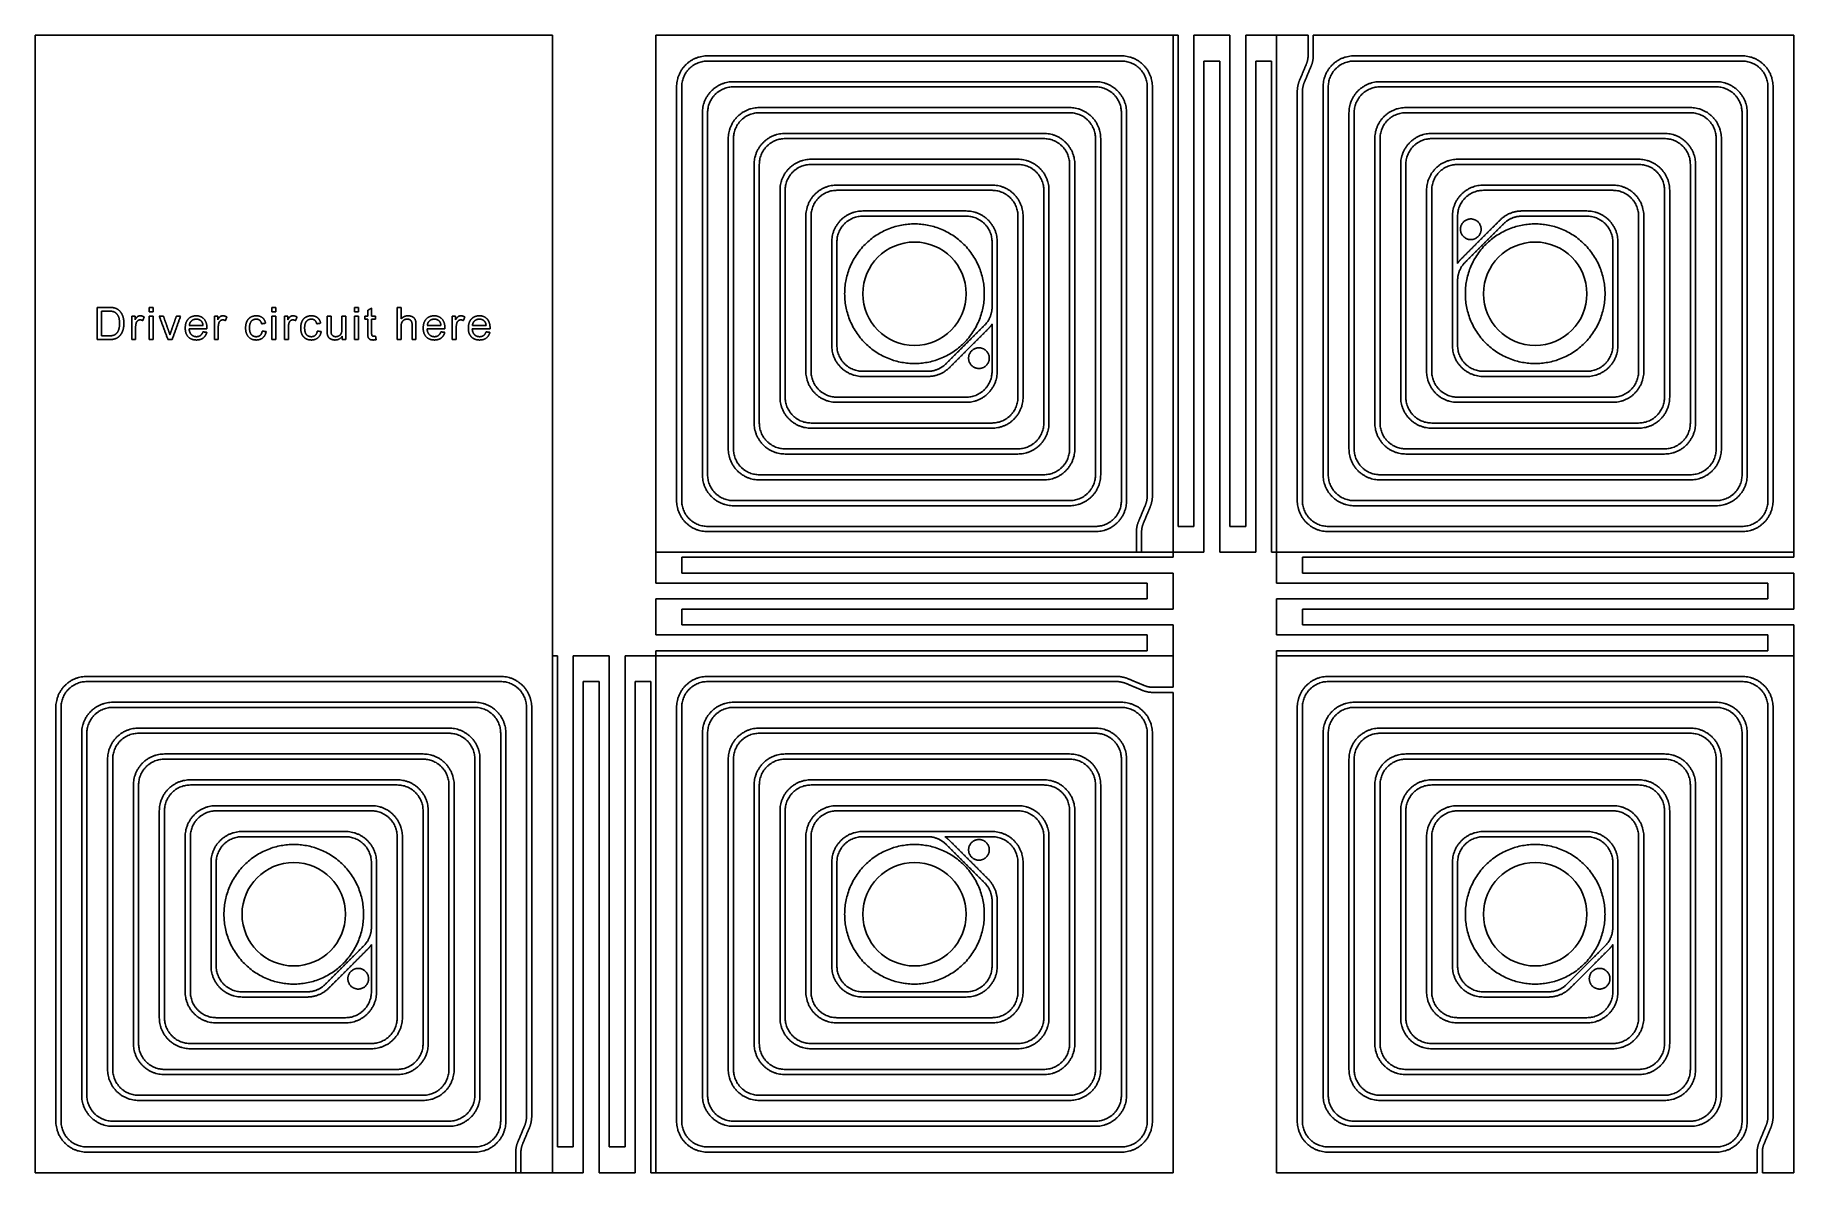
# Model space of a CAD drawing. Header units: millimetres. Extents: x -142.6 to -74.6, y -22.6 to 21.4.
import ezdxf

# ---------------------------------------------------------------- set-up
doc = ezdxf.new("R2010")
doc.units = ezdxf.units.MM
doc.header["$MEASUREMENT"] = 0
doc.layers.add('Copper', color=18, linetype='Continuous', true_color=0x000000)

msp = doc.modelspace()

# ---------------------------------------------------------------- linework, layer by layer
at = {"layer": 'Copper'}
for centre in [(-108.589, 11.368, -3.8), (-84.589, 11.368, -3.8), (-132.589, -12.632, -3.8), (-108.589, -12.632, -3.8), (-84.589, -12.632, -3.8)]:
    msp.add_circle(centre, 2, dxfattribs=at)
for points in [[(-122.589, 21.368, -3.8), (-132.589, 21.368, -3.8), (-142.589, 21.368, -3.8)], [(-142.589, 21.368, -3.8), (-142.589, -0.632, -3.8), (-142.589, -22.632, -3.8)], [(-122.589, -22.632, -3.8), (-122.589, -0.632, -3.8), (-122.589, 21.368, -3.8)], [(-118.589, 21.368, -3.8), (-118.589, 11.368, -3.8), (-118.589, 1.368, -3.8)], [(-98.589, 21.368, -3.8), (-108.589, 21.368, -3.8), (-118.589, 21.368, -3.8)], [(-98.395, 21.368, -3.8), (-98.492, 21.368, -3.8), (-98.589, 21.368, -3.8)], [(-98.589, 21.368, -3.8), (-98.589, 11.368, -3.8), (-98.589, 1.368, -3.8)], [(-98.589, 1.368, -3.8), (-98.589, 11.368, -3.8), (-98.589, 21.368, -3.8)], [(-98.395, 2.368, -3.8), (-98.395, 11.868, -3.8), (-98.395, 21.368, -3.8)], [(-96.395, 21.368, -3.8), (-97.089, 21.368, -3.8), (-97.782, 21.368, -3.8)], [(-97.782, 21.368, -3.8), (-97.782, 11.868, -3.8), (-97.782, 2.368, -3.8)], [(-96.395, 2.368, -3.8), (-96.395, 11.868, -3.8), (-96.395, 21.368, -3.8)], [(-95.782, 21.368, -3.8), (-95.782, 11.868, -3.8), (-95.782, 2.368, -3.8)], [(-94.589, 21.368, -3.8), (-95.185, 21.368, -3.8), (-95.782, 21.368, -3.8)], [(-94.589, 1.368, -3.8), (-94.589, 11.368, -3.8), (-94.589, 21.368, -3.8)], [(-94.589, 21.368, -3.8), (-94.589, 11.368, -3.8), (-94.589, 1.368, -3.8)], [(-93.371, 21.368, -3.8), (-93.98, 21.368, -3.8), (-94.589, 21.368, -3.8)], [(-93.371, 20.568, -3.8), (-93.371, 20.968, -3.8), (-93.371, 21.368, -3.8)], [(-74.589, 21.368, -3.8), (-83.88, 21.368, -3.8), (-93.171, 21.368, -3.8)], [(-93.171, 21.368, -3.8), (-93.171, 20.968, -3.8), (-93.171, 20.568, -3.8)], [(-74.589, 1.368, -3.8), (-74.589, 11.368, -3.8), (-74.589, 21.368, -3.8)], [(-116.589, 20.568, -3.8), (-108.589, 20.568, -3.8), (-100.589, 20.568, -3.8)], [(-91.589, 20.568, -3.8), (-84.089, 20.568, -3.8), (-76.589, 20.568, -3.8)], [(-100.589, 20.368, -3.8), (-108.589, 20.368, -3.8), (-116.589, 20.368, -3.8)], [(-97.395, 1.368, -3.8), (-97.395, 10.868, -3.8), (-97.395, 20.368, -3.8)], [(-97.395, 20.368, -3.8), (-97.089, 20.368, -3.8), (-96.782, 20.368, -3.8)], [(-96.782, 20.368, -3.8), (-96.782, 10.868, -3.8), (-96.782, 1.368, -3.8)], [(-95.395, 1.368, -3.8), (-95.395, 10.868, -3.8), (-95.395, 20.368, -3.8)], [(-95.395, 20.368, -3.8), (-95.089, 20.368, -3.8), (-94.782, 20.368, -3.8)], [(-94.782, 20.368, -3.8), (-94.782, 10.868, -3.8), (-94.782, 1.368, -3.8)], [(-93.696, 19.63, -3.8), (-93.564, 19.945, -3.8), (-93.433, 20.26, -3.8)], [(-93.248, 20.183, -3.8), (-93.38, 19.868, -3.8), (-93.511, 19.553, -3.8)], [(-76.589, 20.368, -3.8), (-84.089, 20.368, -3.8), (-91.589, 20.368, -3.8)], [(-117.789, 3.368, -3.8), (-117.789, 11.368, -3.8), (-117.789, 19.368, -3.8)], [(-117.589, 19.368, -3.8), (-117.589, 11.368, -3.8), (-117.589, 3.368, -3.8)], [(-115.589, 19.568, -3.8), (-108.589, 19.568, -3.8), (-101.589, 19.568, -3.8)], [(-101.589, 19.368, -3.8), (-108.589, 19.368, -3.8), (-115.589, 19.368, -3.8)], [(-92.789, 4.368, -3.8), (-92.789, 11.868, -3.8), (-92.789, 19.368, -3.8)], [(-92.589, 19.368, -3.8), (-92.589, 11.868, -3.8), (-92.589, 4.368, -3.8)], [(-90.589, 19.568, -3.8), (-84.089, 19.568, -3.8), (-77.589, 19.568, -3.8)], [(-77.589, 19.368, -3.8), (-84.089, 19.368, -3.8), (-90.589, 19.368, -3.8)], [(-75.589, 3.368, -3.8), (-75.589, 11.368, -3.8), (-75.589, 19.368, -3.8)], [(-75.389, 19.368, -3.8), (-75.389, 11.368, -3.8), (-75.389, 3.368, -3.8)], [(-116.789, 4.368, -3.8), (-116.789, 11.368, -3.8), (-116.789, 18.368, -3.8)], [(-116.589, 18.368, -3.8), (-116.589, 11.368, -3.8), (-116.589, 4.368, -3.8)], [(-114.589, 18.568, -3.8), (-108.589, 18.568, -3.8), (-102.589, 18.568, -3.8)], [(-102.589, 18.368, -3.8), (-108.589, 18.368, -3.8), (-114.589, 18.368, -3.8)], [(-100.589, 3.368, -3.8), (-100.589, 10.868, -3.8), (-100.589, 18.368, -3.8)], [(-100.389, 18.368, -3.8), (-100.389, 10.868, -3.8), (-100.389, 3.368, -3.8)], [(-91.789, 5.368, -3.8), (-91.789, 11.868, -3.8), (-91.789, 18.368, -3.8)], [(-91.589, 18.368, -3.8), (-91.589, 11.868, -3.8), (-91.589, 5.368, -3.8)], [(-89.589, 18.568, -3.8), (-84.089, 18.568, -3.8), (-78.589, 18.568, -3.8)], [(-78.589, 18.368, -3.8), (-84.089, 18.368, -3.8), (-89.589, 18.368, -3.8)], [(-76.589, 4.368, -3.8), (-76.589, 11.368, -3.8), (-76.589, 18.368, -3.8)], [(-76.389, 18.368, -3.8), (-76.389, 11.368, -3.8), (-76.389, 4.368, -3.8)], [(-115.789, 5.368, -3.8), (-115.789, 11.368, -3.8), (-115.789, 17.368, -3.8)], [(-115.589, 17.368, -3.8), (-115.589, 11.368, -3.8), (-115.589, 5.368, -3.8)], [(-113.589, 17.568, -3.8), (-108.589, 17.568, -3.8), (-103.589, 17.568, -3.8)], [(-103.589, 17.368, -3.8), (-108.589, 17.368, -3.8), (-113.589, 17.368, -3.8)], [(-101.589, 4.368, -3.8), (-101.589, 10.868, -3.8), (-101.589, 17.368, -3.8)], [(-101.389, 17.368, -3.8), (-101.389, 10.868, -3.8), (-101.389, 4.368, -3.8)], [(-90.789, 6.368, -3.8), (-90.789, 11.868, -3.8), (-90.789, 17.368, -3.8)], [(-90.589, 17.368, -3.8), (-90.589, 11.868, -3.8), (-90.589, 6.368, -3.8)], [(-88.589, 17.568, -3.8), (-84.089, 17.568, -3.8), (-79.589, 17.568, -3.8)], [(-79.589, 17.368, -3.8), (-84.089, 17.368, -3.8), (-88.589, 17.368, -3.8)], [(-77.589, 5.368, -3.8), (-77.589, 11.368, -3.8), (-77.589, 17.368, -3.8)], [(-77.389, 17.368, -3.8), (-77.389, 11.368, -3.8), (-77.389, 5.368, -3.8)], [(-114.789, 6.368, -3.8), (-114.789, 11.368, -3.8), (-114.789, 16.368, -3.8)], [(-114.589, 16.368, -3.8), (-114.589, 11.368, -3.8), (-114.589, 6.368, -3.8)], [(-112.589, 16.568, -3.8), (-108.589, 16.568, -3.8), (-104.589, 16.568, -3.8)], [(-104.589, 16.368, -3.8), (-108.589, 16.368, -3.8), (-112.589, 16.368, -3.8)], [(-102.589, 5.368, -3.8), (-102.589, 10.868, -3.8), (-102.589, 16.368, -3.8)], [(-102.389, 16.368, -3.8), (-102.389, 10.868, -3.8), (-102.389, 5.368, -3.8)], [(-89.789, 7.368, -3.8), (-89.789, 11.868, -3.8), (-89.789, 16.368, -3.8)], [(-89.589, 16.368, -3.8), (-89.589, 11.868, -3.8), (-89.589, 7.368, -3.8)], [(-87.589, 16.568, -3.8), (-84.089, 16.568, -3.8), (-80.589, 16.568, -3.8)], [(-80.589, 16.368, -3.8), (-84.089, 16.368, -3.8), (-87.589, 16.368, -3.8)], [(-78.589, 6.368, -3.8), (-78.589, 11.368, -3.8), (-78.589, 16.368, -3.8)], [(-78.389, 16.368, -3.8), (-78.389, 11.368, -3.8), (-78.389, 6.368, -3.8)], [(-113.789, 7.368, -3.8), (-113.789, 11.368, -3.8), (-113.789, 15.368, -3.8)], [(-113.589, 15.368, -3.8), (-113.589, 11.368, -3.8), (-113.589, 7.368, -3.8)], [(-111.589, 15.568, -3.8), (-108.589, 15.568, -3.8), (-105.589, 15.568, -3.8)], [(-105.589, 15.368, -3.8), (-108.589, 15.368, -3.8), (-111.589, 15.368, -3.8)], [(-103.589, 6.368, -3.8), (-103.589, 10.868, -3.8), (-103.589, 15.368, -3.8)], [(-103.389, 15.368, -3.8), (-103.389, 10.868, -3.8), (-103.389, 6.368, -3.8)], [(-88.789, 8.368, -3.8), (-88.789, 11.868, -3.8), (-88.789, 15.368, -3.8)], [(-88.589, 15.368, -3.8), (-88.589, 11.868, -3.8), (-88.589, 8.368, -3.8)], [(-86.589, 15.568, -3.8), (-84.089, 15.568, -3.8), (-81.589, 15.568, -3.8)], [(-81.589, 15.368, -3.8), (-84.089, 15.368, -3.8), (-86.589, 15.368, -3.8)], [(-79.589, 7.368, -3.8), (-79.589, 11.368, -3.8), (-79.589, 15.368, -3.8)], [(-79.389, 15.368, -3.8), (-79.389, 11.368, -3.8), (-79.389, 7.368, -3.8)], [(-112.789, 8.368, -3.8), (-112.789, 11.368, -3.8), (-112.789, 14.368, -3.8)], [(-112.589, 14.368, -3.8), (-112.589, 11.368, -3.8), (-112.589, 8.368, -3.8)], [(-110.589, 14.568, -3.8), (-108.589, 14.568, -3.8), (-106.589, 14.568, -3.8)], [(-106.589, 14.368, -3.8), (-108.589, 14.368, -3.8), (-110.589, 14.368, -3.8)], [(-104.589, 7.368, -3.8), (-104.589, 10.868, -3.8), (-104.589, 14.368, -3.8)], [(-104.389, 14.368, -3.8), (-104.389, 10.868, -3.8), (-104.389, 7.368, -3.8)], [(-87.789, 9.368, -3.8), (-87.789, 11.868, -3.8), (-87.789, 14.368, -3.8)], [(-80.589, 8.368, -3.8), (-80.589, 11.368, -3.8), (-80.589, 14.368, -3.8)], [(-80.389, 14.368, -3.8), (-80.389, 11.368, -3.8), (-80.389, 8.368, -3.8)], [(-87.437, 12.728, -3.8), (-86.693, 13.472, -3.8), (-85.949, 14.216, -3.8)], [(-85.808, 14.075, -3.8), (-86.552, 13.331, -3.8), (-87.296, 12.586, -3.8)], [(-111.789, 9.368, -3.8), (-111.789, 11.368, -3.8), (-111.789, 13.368, -3.8)], [(-111.589, 13.368, -3.8), (-111.589, 11.368, -3.8), (-111.589, 9.368, -3.8)], [(-105.589, 10.856, -3.8), (-105.589, 12.112, -3.8), (-105.589, 13.368, -3.8)], [(-105.389, 13.368, -3.8), (-105.389, 10.868, -3.8), (-105.389, 8.368, -3.8)], [(-81.589, 9.368, -3.8), (-81.589, 11.368, -3.8), (-81.589, 13.368, -3.8)], [(-81.389, 13.368, -3.8), (-81.389, 11.368, -3.8), (-81.389, 9.368, -3.8)], [(-87.589, 11.88, -3.8), (-87.589, 10.624, -3.8), (-87.589, 9.368, -3.8)], [(-140.186, 9.593), (-140.186, 10.216), (-140.186, 10.84)], [(-140.186, 10.84), (-139.972, 10.84), (-139.758, 10.84)], [(-139.758, 10.696), (-139.889, 10.696), (-140.02, 10.696)], [(-140.02, 10.696), (-140.02, 10.216), (-140.02, 9.737)], [(-139.758, 10.84), (-139.613, 10.84), (-139.537, 10.822)], [(-139.545, 10.67), (-139.611, 10.696), (-139.758, 10.696)], [(-139.389, 10.529), (-139.453, 10.634), (-139.545, 10.67)], [(-139.537, 10.822), (-139.43, 10.797), (-139.354, 10.732)], [(-139.325, 10.226), (-139.325, 10.423), (-139.389, 10.529)], [(-139.357, 9.984), (-139.325, 10.084), (-139.325, 10.226)], [(-139.354, 10.732), (-139.256, 10.649), (-139.207, 10.519)], [(-139.207, 10.519), (-139.158, 10.39), (-139.158, 10.223)], [(-139.158, 10.223), (-139.158, 10.081), (-139.192, 9.971)], [(-138.856, 9.593), (-138.856, 10.046), (-138.856, 10.5)], [(-138.856, 10.5), (-138.792, 10.5), (-138.728, 10.5)], [(-138.728, 10.5), (-138.728, 10.428), (-138.728, 10.357)], [(-138.728, 10.357), (-138.675, 10.453), (-138.63, 10.484)], [(-138.68, 10.243), (-138.705, 10.161), (-138.705, 10.064)], [(-138.624, 10.326), (-138.663, 10.296), (-138.68, 10.243)], [(-138.63, 10.484), (-138.585, 10.515), (-138.531, 10.515)], [(-138.536, 10.356), (-138.585, 10.356), (-138.624, 10.326)], [(-138.426, 10.329), (-138.481, 10.356), (-138.536, 10.356)], [(-138.531, 10.515), (-138.453, 10.515), (-138.373, 10.47)], [(-138.373, 10.47), (-138.4, 10.399), (-138.426, 10.329)], [(-138.176, 10.666), (-138.176, 10.753), (-138.176, 10.84)], [(-138.176, 10.84), (-138.101, 10.84), (-138.025, 10.84)], [(-138.025, 10.666), (-138.101, 10.666), (-138.176, 10.666)], [(-138.176, 9.593), (-138.176, 10.046), (-138.176, 10.5)], [(-138.176, 10.5), (-138.101, 10.5), (-138.025, 10.5)], [(-138.025, 10.84), (-138.025, 10.753), (-138.025, 10.666)], [(-138.025, 10.5), (-138.025, 10.046), (-138.025, 9.593)], [(-137.454, 9.593), (-137.622, 10.046), (-137.791, 10.5)], [(-137.791, 10.5), (-137.711, 10.5), (-137.63, 10.5)], [(-137.63, 10.5), (-137.534, 10.228), (-137.437, 9.957)], [(-137.323, 9.946), (-137.225, 10.223), (-137.128, 10.5)], [(-136.968, 10.5), (-137.13, 10.046), (-137.293, 9.593)], [(-137.128, 10.5), (-137.048, 10.5), (-136.968, 10.5)], [(-136.786, 10.039), (-136.786, 10.265), (-136.668, 10.39)], [(-136.668, 10.39), (-136.55, 10.515), (-136.361, 10.515)], [(-136.544, 10.318), (-136.62, 10.251), (-136.628, 10.137)], [(-136.358, 10.386), (-136.469, 10.386), (-136.544, 10.318)], [(-136.361, 10.515), (-136.179, 10.515), (-136.063, 10.393)], [(-136.159, 10.301), (-136.236, 10.386), (-136.358, 10.386)], [(-136.099, 10.137), (-136.109, 10.247), (-136.159, 10.301)], [(-136.063, 10.393), (-135.948, 10.27), (-135.948, 10.049)], [(-135.661, 9.593), (-135.661, 10.046), (-135.661, 10.5)], [(-135.661, 10.5), (-135.596, 10.5), (-135.532, 10.5)], [(-135.532, 10.5), (-135.532, 10.428), (-135.532, 10.357)], [(-135.532, 10.357), (-135.479, 10.453), (-135.434, 10.484)], [(-135.484, 10.243), (-135.509, 10.161), (-135.509, 10.064)], [(-135.428, 10.326), (-135.467, 10.296), (-135.484, 10.243)], [(-135.434, 10.484), (-135.389, 10.515), (-135.335, 10.515)], [(-135.34, 10.356), (-135.389, 10.356), (-135.428, 10.326)], [(-135.231, 10.329), (-135.285, 10.356), (-135.34, 10.356)], [(-135.335, 10.515), (-135.257, 10.515), (-135.177, 10.47)], [(-135.177, 10.47), (-135.204, 10.399), (-135.231, 10.329)], [(-134.452, 10.043), (-134.452, 10.188), (-134.403, 10.297)], [(-134.403, 10.297), (-134.355, 10.406), (-134.256, 10.46)], [(-134.228, 10.305), (-134.301, 10.223), (-134.301, 10.047)], [(-134.256, 10.46), (-134.157, 10.515), (-134.041, 10.515)], [(-134.039, 10.386), (-134.155, 10.386), (-134.228, 10.305)], [(-134.041, 10.515), (-133.894, 10.515), (-133.801, 10.44)], [(-133.908, 10.341), (-133.962, 10.386), (-134.039, 10.386)], [(-133.832, 10.205), (-133.854, 10.295), (-133.908, 10.341)], [(-133.681, 10.228), (-133.757, 10.216), (-133.832, 10.205)], [(-133.801, 10.44), (-133.707, 10.365), (-133.681, 10.228)], [(-133.432, 10.666), (-133.432, 10.753), (-133.432, 10.84)], [(-133.432, 10.84), (-133.356, 10.84), (-133.281, 10.84)], [(-133.281, 10.666), (-133.356, 10.666), (-133.432, 10.666)], [(-133.432, 9.593), (-133.432, 10.046), (-133.432, 10.5)], [(-133.432, 10.5), (-133.356, 10.5), (-133.281, 10.5)], [(-133.281, 10.84), (-133.281, 10.753), (-133.281, 10.666)], [(-133.281, 10.5), (-133.281, 10.046), (-133.281, 9.593)], [(-132.948, 9.593), (-132.948, 10.046), (-132.948, 10.5)], [(-132.948, 10.5), (-132.884, 10.5), (-132.82, 10.5)], [(-132.82, 10.5), (-132.82, 10.428), (-132.82, 10.357)], [(-132.82, 10.357), (-132.767, 10.453), (-132.722, 10.484)], [(-132.772, 10.243), (-132.797, 10.161), (-132.797, 10.064)], [(-132.716, 10.326), (-132.755, 10.296), (-132.772, 10.243)], [(-132.722, 10.484), (-132.677, 10.515), (-132.623, 10.515)], [(-132.628, 10.356), (-132.677, 10.356), (-132.716, 10.326)], [(-132.518, 10.329), (-132.573, 10.356), (-132.628, 10.356)], [(-132.623, 10.515), (-132.545, 10.515), (-132.465, 10.47)], [(-132.465, 10.47), (-132.492, 10.399), (-132.518, 10.329)], [(-132.321, 10.043), (-132.321, 10.188), (-132.273, 10.297)], [(-132.273, 10.297), (-132.224, 10.406), (-132.126, 10.46)], [(-132.097, 10.305), (-132.17, 10.223), (-132.17, 10.047)], [(-132.126, 10.46), (-132.027, 10.515), (-131.91, 10.515)], [(-131.909, 10.386), (-132.025, 10.386), (-132.097, 10.305)], [(-131.91, 10.515), (-131.764, 10.515), (-131.67, 10.44)], [(-131.777, 10.341), (-131.832, 10.386), (-131.909, 10.386)], [(-131.702, 10.205), (-131.723, 10.295), (-131.777, 10.341)], [(-131.551, 10.228), (-131.626, 10.216), (-131.702, 10.205)], [(-131.67, 10.44), (-131.577, 10.365), (-131.551, 10.228)], [(-131.301, 9.941), (-131.301, 10.22), (-131.301, 10.5)], [(-131.301, 10.5), (-131.226, 10.5), (-131.15, 10.5)], [(-131.15, 10.5), (-131.15, 10.249), (-131.15, 9.998)], [(-130.727, 10.015), (-130.727, 10.257), (-130.727, 10.5)], [(-130.727, 10.5), (-130.652, 10.5), (-130.576, 10.5)], [(-130.576, 10.5), (-130.576, 10.046), (-130.576, 9.593)], [(-130.236, 10.666), (-130.236, 10.753), (-130.236, 10.84)], [(-130.236, 10.84), (-130.161, 10.84), (-130.085, 10.84)], [(-130.085, 10.666), (-130.161, 10.666), (-130.236, 10.666)], [(-130.236, 9.593), (-130.236, 10.046), (-130.236, 10.5)], [(-130.236, 10.5), (-130.161, 10.5), (-130.085, 10.5)], [(-130.085, 10.84), (-130.085, 10.753), (-130.085, 10.666)], [(-130.085, 10.5), (-130.085, 10.046), (-130.085, 9.593)], [(-129.843, 10.379), (-129.843, 10.439), (-129.843, 10.5)], [(-129.843, 10.5), (-129.787, 10.5), (-129.73, 10.5)], [(-129.73, 10.379), (-129.787, 10.379), (-129.843, 10.379)], [(-129.73, 10.723), (-129.654, 10.769), (-129.579, 10.814)], [(-129.73, 10.5), (-129.73, 10.611), (-129.73, 10.723)], [(-129.73, 9.856), (-129.73, 10.117), (-129.73, 10.379)], [(-129.579, 10.814), (-129.579, 10.657), (-129.579, 10.5)], [(-129.579, 10.5), (-129.503, 10.5), (-129.428, 10.5)], [(-129.428, 10.379), (-129.503, 10.379), (-129.579, 10.379)], [(-129.579, 10.379), (-129.579, 10.113), (-129.579, 9.847)], [(-129.428, 10.5), (-129.428, 10.439), (-129.428, 10.379)], [(-128.589, 9.593), (-128.589, 10.216), (-128.589, 10.84)], [(-128.589, 10.84), (-128.514, 10.84), (-128.438, 10.84)], [(-128.438, 10.84), (-128.438, 10.617), (-128.438, 10.394)], [(-128.438, 10.394), (-128.332, 10.515), (-128.171, 10.515)], [(-128.413, 10.255), (-128.438, 10.195), (-128.438, 10.088)], [(-128.329, 10.351), (-128.388, 10.316), (-128.413, 10.255)], [(-128.203, 10.386), (-128.27, 10.386), (-128.329, 10.351)], [(-128.064, 10.334), (-128.113, 10.386), (-128.203, 10.386)], [(-128.171, 10.515), (-128.073, 10.515), (-128, 10.475)], [(-128.015, 10.166), (-128.015, 10.281), (-128.064, 10.334)], [(-128, 10.475), (-127.927, 10.436), (-127.895, 10.366)], [(-127.895, 10.366), (-127.864, 10.297), (-127.864, 10.164)], [(-127.584, 10.039), (-127.584, 10.265), (-127.466, 10.39)], [(-127.466, 10.39), (-127.348, 10.515), (-127.159, 10.515)], [(-127.342, 10.318), (-127.418, 10.251), (-127.426, 10.137)], [(-127.156, 10.386), (-127.267, 10.386), (-127.342, 10.318)], [(-127.159, 10.515), (-126.977, 10.515), (-126.861, 10.393)], [(-126.957, 10.301), (-127.034, 10.386), (-127.156, 10.386)], [(-126.897, 10.137), (-126.908, 10.247), (-126.957, 10.301)], [(-126.861, 10.393), (-126.746, 10.27), (-126.746, 10.049)], [(-126.459, 9.593), (-126.459, 10.046), (-126.459, 10.5)], [(-126.459, 10.5), (-126.394, 10.5), (-126.33, 10.5)], [(-126.33, 10.5), (-126.33, 10.428), (-126.33, 10.357)], [(-126.33, 10.357), (-126.277, 10.453), (-126.232, 10.484)], [(-126.282, 10.243), (-126.307, 10.161), (-126.307, 10.064)], [(-126.226, 10.326), (-126.265, 10.296), (-126.282, 10.243)], [(-126.232, 10.484), (-126.187, 10.515), (-126.133, 10.515)], [(-126.138, 10.356), (-126.187, 10.356), (-126.226, 10.326)], [(-126.029, 10.329), (-126.083, 10.356), (-126.138, 10.356)], [(-126.133, 10.515), (-126.055, 10.515), (-125.975, 10.47)], [(-125.975, 10.47), (-126.002, 10.399), (-126.029, 10.329)], [(-125.839, 10.039), (-125.839, 10.265), (-125.721, 10.39)], [(-125.721, 10.39), (-125.603, 10.515), (-125.414, 10.515)], [(-125.597, 10.318), (-125.672, 10.251), (-125.68, 10.137)], [(-125.411, 10.386), (-125.522, 10.386), (-125.597, 10.318)], [(-125.414, 10.515), (-125.232, 10.515), (-125.116, 10.393)], [(-125.212, 10.301), (-125.289, 10.386), (-125.411, 10.386)], [(-125.152, 10.137), (-125.162, 10.247), (-125.212, 10.301)], [(-125.116, 10.393), (-125, 10.27), (-125, 10.049)], [(-139.738, 9.593), (-139.962, 9.593), (-140.186, 9.593)], [(-140.02, 9.737), (-139.887, 9.737), (-139.754, 9.737)], [(-139.754, 9.737), (-139.631, 9.737), (-139.56, 9.76)], [(-139.538, 9.614), (-139.625, 9.593), (-139.738, 9.593)], [(-139.56, 9.76), (-139.49, 9.783), (-139.449, 9.825)], [(-139.39, 9.677), (-139.451, 9.636), (-139.538, 9.614)], [(-139.449, 9.825), (-139.39, 9.884), (-139.357, 9.984)], [(-139.276, 9.79), (-139.328, 9.718), (-139.39, 9.677)], [(-139.192, 9.971), (-139.225, 9.862), (-139.276, 9.79)], [(-138.705, 9.593), (-138.781, 9.593), (-138.856, 9.593)], [(-138.705, 10.064), (-138.705, 9.829), (-138.705, 9.593)], [(-138.025, 9.593), (-138.101, 9.593), (-138.176, 9.593)], [(-137.293, 9.593), (-137.373, 9.593), (-137.454, 9.593)], [(-137.437, 9.957), (-137.406, 9.869), (-137.379, 9.774)], [(-137.379, 9.774), (-137.359, 9.846), (-137.323, 9.946)], [(-136.669, 9.699), (-136.786, 9.82), (-136.786, 10.039)], [(-136.353, 9.578), (-136.552, 9.578), (-136.669, 9.699)], [(-135.948, 10.009), (-136.292, 10.009), (-136.635, 10.009)], [(-136.635, 10.009), (-136.626, 9.862), (-136.547, 9.784)], [(-136.628, 10.137), (-136.363, 10.137), (-136.099, 10.137)], [(-136.547, 9.784), (-136.468, 9.706), (-136.35, 9.706)], [(-136.092, 9.655), (-136.194, 9.578), (-136.353, 9.578)], [(-136.35, 9.706), (-136.262, 9.706), (-136.199, 9.751)], [(-136.199, 9.751), (-136.137, 9.796), (-136.101, 9.895)], [(-136.101, 9.895), (-136.026, 9.884), (-135.952, 9.873)], [(-135.952, 9.873), (-135.99, 9.733), (-136.092, 9.655)], [(-135.948, 10.049), (-135.948, 10.035), (-135.948, 10.009)], [(-135.509, 9.593), (-135.585, 9.593), (-135.661, 9.593)], [(-135.509, 10.064), (-135.509, 9.829), (-135.509, 9.593)], [(-134.338, 9.698), (-134.452, 9.818), (-134.452, 10.043)], [(-134.038, 9.578), (-134.225, 9.578), (-134.338, 9.698)], [(-134.301, 10.047), (-134.301, 9.868), (-134.229, 9.787)], [(-134.229, 9.787), (-134.158, 9.706), (-134.042, 9.706)], [(-134.042, 9.706), (-133.95, 9.706), (-133.888, 9.76)], [(-133.786, 9.664), (-133.888, 9.578), (-134.038, 9.578)], [(-133.888, 9.76), (-133.826, 9.814), (-133.81, 9.925)], [(-133.81, 9.925), (-133.734, 9.914), (-133.658, 9.903)], [(-133.658, 9.903), (-133.683, 9.75), (-133.786, 9.664)], [(-133.281, 9.593), (-133.356, 9.593), (-133.432, 9.593)], [(-132.797, 9.593), (-132.873, 9.593), (-132.948, 9.593)], [(-132.797, 10.064), (-132.797, 9.829), (-132.797, 9.593)], [(-132.208, 9.698), (-132.321, 9.818), (-132.321, 10.043)], [(-131.907, 9.578), (-132.094, 9.578), (-132.208, 9.698)], [(-132.17, 10.047), (-132.17, 9.868), (-132.099, 9.787)], [(-132.099, 9.787), (-132.027, 9.706), (-131.912, 9.706)], [(-131.912, 9.706), (-131.82, 9.706), (-131.758, 9.76)], [(-131.655, 9.664), (-131.758, 9.578), (-131.907, 9.578)], [(-131.758, 9.76), (-131.696, 9.814), (-131.679, 9.925)], [(-131.679, 9.925), (-131.604, 9.914), (-131.528, 9.903)], [(-131.528, 9.903), (-131.553, 9.75), (-131.655, 9.664)], [(-131.292, 9.799), (-131.301, 9.844), (-131.301, 9.941)], [(-131.245, 9.685), (-131.279, 9.731), (-131.292, 9.799)], [(-131.144, 9.608), (-131.212, 9.639), (-131.245, 9.685)], [(-131.15, 9.998), (-131.15, 9.878), (-131.141, 9.836)], [(-130.996, 9.578), (-131.075, 9.578), (-131.144, 9.608)], [(-131.141, 9.836), (-131.127, 9.775), (-131.08, 9.741)], [(-131.08, 9.741), (-131.034, 9.706), (-130.965, 9.706)], [(-130.712, 9.728), (-130.816, 9.578), (-130.996, 9.578)], [(-130.965, 9.706), (-130.897, 9.706), (-130.837, 9.742)], [(-130.837, 9.742), (-130.777, 9.777), (-130.752, 9.838)], [(-130.752, 9.838), (-130.727, 9.899), (-130.727, 10.015)], [(-130.712, 9.593), (-130.712, 9.66), (-130.712, 9.728)], [(-130.576, 9.593), (-130.644, 9.593), (-130.712, 9.593)], [(-130.085, 9.593), (-130.161, 9.593), (-130.236, 9.593)], [(-129.711, 9.674), (-129.73, 9.717), (-129.73, 9.856)], [(-129.647, 9.604), (-129.693, 9.631), (-129.711, 9.674)], [(-129.52, 9.578), (-129.602, 9.578), (-129.647, 9.604)], [(-129.579, 9.847), (-129.579, 9.781), (-129.571, 9.763)], [(-129.571, 9.763), (-129.563, 9.744), (-129.545, 9.733)], [(-129.545, 9.733), (-129.527, 9.721), (-129.494, 9.721)], [(-129.405, 9.592), (-129.469, 9.578), (-129.52, 9.578)], [(-129.494, 9.721), (-129.469, 9.721), (-129.428, 9.727)], [(-129.428, 9.727), (-129.416, 9.659), (-129.405, 9.592)], [(-128.438, 9.593), (-128.514, 9.593), (-128.589, 9.593)], [(-128.438, 10.088), (-128.438, 9.841), (-128.438, 9.593)], [(-128.015, 9.593), (-128.015, 9.88), (-128.015, 10.166)], [(-127.864, 9.593), (-127.939, 9.593), (-128.015, 9.593)], [(-127.864, 10.164), (-127.864, 9.879), (-127.864, 9.593)], [(-127.467, 9.699), (-127.584, 9.82), (-127.584, 10.039)], [(-127.151, 9.578), (-127.35, 9.578), (-127.467, 9.699)], [(-126.747, 10.009), (-127.09, 10.009), (-127.433, 10.009)], [(-127.433, 10.009), (-127.424, 9.862), (-127.345, 9.784)], [(-127.426, 10.137), (-127.161, 10.137), (-126.897, 10.137)], [(-127.345, 9.784), (-127.266, 9.706), (-127.148, 9.706)], [(-126.89, 9.655), (-126.992, 9.578), (-127.151, 9.578)], [(-127.148, 9.706), (-127.06, 9.706), (-126.997, 9.751)], [(-126.997, 9.751), (-126.935, 9.796), (-126.899, 9.895)], [(-126.899, 9.895), (-126.824, 9.884), (-126.75, 9.873)], [(-126.75, 9.873), (-126.788, 9.733), (-126.89, 9.655)], [(-126.746, 10.049), (-126.746, 10.035), (-126.747, 10.009)], [(-126.307, 9.593), (-126.383, 9.593), (-126.459, 9.593)], [(-126.307, 10.064), (-126.307, 9.829), (-126.307, 9.593)], [(-125.722, 9.699), (-125.839, 9.82), (-125.839, 10.039)], [(-125.405, 9.578), (-125.605, 9.578), (-125.722, 9.699)], [(-125.001, 10.009), (-125.345, 10.009), (-125.688, 10.009)], [(-125.688, 10.009), (-125.679, 9.862), (-125.6, 9.784)], [(-125.68, 10.137), (-125.416, 10.137), (-125.152, 10.137)], [(-125.6, 9.784), (-125.521, 9.706), (-125.402, 9.706)], [(-125.145, 9.655), (-125.247, 9.578), (-125.405, 9.578)], [(-125.402, 9.706), (-125.314, 9.706), (-125.252, 9.751)], [(-125.252, 9.751), (-125.19, 9.796), (-125.153, 9.895)], [(-125.153, 9.895), (-125.079, 9.884), (-125.005, 9.873)], [(-125.005, 9.873), (-125.043, 9.733), (-125.145, 9.655)], [(-125, 10.049), (-125, 10.035), (-125.001, 10.009)], [(-107.369, 8.661, -3.8), (-106.625, 9.405, -3.8), (-105.881, 10.149, -3.8)], [(-105.74, 10.008, -3.8), (-106.484, 9.264, -3.8), (-107.228, 8.52, -3.8)], [(-86.589, 8.368, -3.8), (-84.589, 8.368, -3.8), (-82.589, 8.368, -3.8)], [(-82.589, 8.168, -3.8), (-84.589, 8.168, -3.8), (-86.589, 8.168, -3.8)], [(-111.589, 7.368, -3.8), (-109.089, 7.368, -3.8), (-106.589, 7.368, -3.8)], [(-106.589, 7.168, -3.8), (-109.089, 7.168, -3.8), (-111.589, 7.168, -3.8)], [(-87.589, 7.368, -3.8), (-84.589, 7.368, -3.8), (-81.589, 7.368, -3.8)], [(-81.589, 7.168, -3.8), (-84.589, 7.168, -3.8), (-87.589, 7.168, -3.8)], [(-112.589, 6.368, -3.8), (-109.089, 6.368, -3.8), (-105.589, 6.368, -3.8)], [(-105.589, 6.168, -3.8), (-109.089, 6.168, -3.8), (-112.589, 6.168, -3.8)], [(-88.589, 6.368, -3.8), (-84.589, 6.368, -3.8), (-80.589, 6.368, -3.8)], [(-80.589, 6.168, -3.8), (-84.589, 6.168, -3.8), (-88.589, 6.168, -3.8)], [(-113.589, 5.368, -3.8), (-109.089, 5.368, -3.8), (-104.589, 5.368, -3.8)], [(-104.589, 5.168, -3.8), (-109.089, 5.168, -3.8), (-113.589, 5.168, -3.8)], [(-89.589, 5.368, -3.8), (-84.589, 5.368, -3.8), (-79.589, 5.368, -3.8)], [(-79.589, 5.168, -3.8), (-84.589, 5.168, -3.8), (-89.589, 5.168, -3.8)], [(-114.589, 4.368, -3.8), (-109.089, 4.368, -3.8), (-103.589, 4.368, -3.8)], [(-103.589, 4.168, -3.8), (-109.089, 4.168, -3.8), (-114.589, 4.168, -3.8)], [(-90.589, 4.368, -3.8), (-84.589, 4.368, -3.8), (-78.589, 4.368, -3.8)], [(-78.589, 4.168, -3.8), (-84.589, 4.168, -3.8), (-90.589, 4.168, -3.8)], [(-115.589, 3.368, -3.8), (-109.089, 3.368, -3.8), (-102.589, 3.368, -3.8)], [(-102.589, 3.168, -3.8), (-109.089, 3.168, -3.8), (-115.589, 3.168, -3.8)], [(-99.929, 2.553, -3.8), (-99.797, 2.868, -3.8), (-99.666, 3.183, -3.8)], [(-99.481, 3.106, -3.8), (-99.613, 2.791, -3.8), (-99.744, 2.476, -3.8)], [(-91.589, 3.368, -3.8), (-84.589, 3.368, -3.8), (-77.589, 3.368, -3.8)], [(-77.589, 3.168, -3.8), (-84.589, 3.168, -3.8), (-91.589, 3.168, -3.8)], [(-116.589, 2.368, -3.8), (-109.089, 2.368, -3.8), (-101.589, 2.368, -3.8)], [(-101.589, 2.168, -3.8), (-109.089, 2.168, -3.8), (-116.589, 2.168, -3.8)], [(-100.006, 1.368, -3.8), (-100.006, 1.768, -3.8), (-100.006, 2.168, -3.8)], [(-99.806, 2.168, -3.8), (-99.806, 1.768, -3.8), (-99.806, 1.368, -3.8)], [(-97.782, 2.368, -3.8), (-98.089, 2.368, -3.8), (-98.395, 2.368, -3.8)], [(-95.782, 2.368, -3.8), (-96.089, 2.368, -3.8), (-96.395, 2.368, -3.8)], [(-92.589, 2.368, -3.8), (-84.589, 2.368, -3.8), (-76.589, 2.368, -3.8)], [(-76.589, 2.168, -3.8), (-84.589, 2.168, -3.8), (-92.589, 2.168, -3.8)], [(-118.589, 1.368, -3.8), (-118.589, 0.771, -3.8), (-118.589, 0.174, -3.8)], [(-98.589, 1.368, -3.8), (-108.589, 1.368, -3.8), (-118.589, 1.368, -3.8)], [(-118.589, 1.368, -3.8), (-109.297, 1.368, -3.8), (-100.006, 1.368, -3.8)], [(-99.806, 1.368, -3.8), (-99.197, 1.368, -3.8), (-98.589, 1.368, -3.8)], [(-98.589, 1.174, -3.8), (-98.589, 1.271, -3.8), (-98.589, 1.368, -3.8)], [(-98.589, 1.368, -3.8), (-97.992, 1.368, -3.8), (-97.395, 1.368, -3.8)], [(-96.782, 1.368, -3.8), (-96.089, 1.368, -3.8), (-95.395, 1.368, -3.8)], [(-94.782, 1.368, -3.8), (-94.685, 1.368, -3.8), (-94.589, 1.368, -3.8)], [(-94.589, 1.368, -3.8), (-94.589, 0.771, -3.8), (-94.589, 0.174, -3.8)], [(-74.589, 1.368, -3.8), (-84.589, 1.368, -3.8), (-94.589, 1.368, -3.8)], [(-94.589, 1.368, -3.8), (-84.589, 1.368, -3.8), (-74.589, 1.368, -3.8)], [(-74.589, 1.174, -3.8), (-74.589, 1.271, -3.8), (-74.589, 1.368, -3.8)], [(-117.589, 0.562, -3.8), (-117.589, 0.868, -3.8), (-117.589, 1.174, -3.8)], [(-117.589, 1.174, -3.8), (-108.089, 1.174, -3.8), (-98.589, 1.174, -3.8)], [(-93.589, 0.562, -3.8), (-93.589, 0.868, -3.8), (-93.589, 1.174, -3.8)], [(-93.589, 1.174, -3.8), (-84.089, 1.174, -3.8), (-74.589, 1.174, -3.8)], [(-118.589, 0.174, -3.8), (-109.089, 0.174, -3.8), (-99.589, 0.174, -3.8)], [(-98.589, 0.562, -3.8), (-108.089, 0.562, -3.8), (-117.589, 0.562, -3.8)], [(-99.589, 0.174, -3.8), (-99.589, -0.132, -3.8), (-99.589, -0.438, -3.8)], [(-98.589, -0.826, -3.8), (-98.589, -0.132, -3.8), (-98.589, 0.562, -3.8)], [(-94.589, 0.174, -3.8), (-85.089, 0.174, -3.8), (-75.589, 0.174, -3.8)], [(-74.589, 0.562, -3.8), (-84.089, 0.562, -3.8), (-93.589, 0.562, -3.8)], [(-75.589, 0.174, -3.8), (-75.589, -0.132, -3.8), (-75.589, -0.438, -3.8)], [(-74.589, -0.826, -3.8), (-74.589, -0.132, -3.8), (-74.589, 0.562, -3.8)], [(-118.589, -0.438, -3.8), (-118.589, -1.132, -3.8), (-118.589, -1.826, -3.8)], [(-99.589, -0.438, -3.8), (-109.089, -0.438, -3.8), (-118.589, -0.438, -3.8)], [(-94.589, -0.438, -3.8), (-94.589, -1.132, -3.8), (-94.589, -1.826, -3.8)], [(-75.589, -0.438, -3.8), (-85.089, -0.438, -3.8), (-94.589, -0.438, -3.8)], [(-117.589, -1.438, -3.8), (-117.589, -1.132, -3.8), (-117.589, -0.826, -3.8)], [(-117.589, -0.826, -3.8), (-108.089, -0.826, -3.8), (-98.589, -0.826, -3.8)], [(-93.589, -1.438, -3.8), (-93.589, -1.132, -3.8), (-93.589, -0.826, -3.8)], [(-93.589, -0.826, -3.8), (-84.089, -0.826, -3.8), (-74.589, -0.826, -3.8)], [(-118.589, -1.826, -3.8), (-109.089, -1.826, -3.8), (-99.589, -1.826, -3.8)], [(-98.589, -1.438, -3.8), (-108.089, -1.438, -3.8), (-117.589, -1.438, -3.8)], [(-99.589, -1.826, -3.8), (-99.589, -2.132, -3.8), (-99.589, -2.438, -3.8)], [(-98.589, -2.632, -3.8), (-98.589, -2.035, -3.8), (-98.589, -1.438, -3.8)], [(-94.589, -1.826, -3.8), (-85.089, -1.826, -3.8), (-75.589, -1.826, -3.8)], [(-74.589, -1.438, -3.8), (-84.089, -1.438, -3.8), (-93.589, -1.438, -3.8)], [(-75.589, -1.826, -3.8), (-75.589, -2.132, -3.8), (-75.589, -2.438, -3.8)], [(-74.589, -2.632, -3.8), (-74.589, -2.035, -3.8), (-74.589, -1.438, -3.8)], [(-122.395, -2.632, -3.8), (-122.492, -2.632, -3.8), (-122.589, -2.632, -3.8)], [(-122.395, -21.632, -3.8), (-122.395, -12.132, -3.8), (-122.395, -2.632, -3.8)], [(-120.395, -2.632, -3.8), (-121.089, -2.632, -3.8), (-121.782, -2.632, -3.8)], [(-121.782, -2.632, -3.8), (-121.782, -12.132, -3.8), (-121.782, -21.632, -3.8)], [(-120.395, -21.632, -3.8), (-120.395, -12.132, -3.8), (-120.395, -2.632, -3.8)], [(-119.782, -2.632, -3.8), (-119.782, -12.132, -3.8), (-119.782, -21.632, -3.8)], [(-118.589, -2.632, -3.8), (-119.185, -2.632, -3.8), (-119.782, -2.632, -3.8)], [(-118.589, -2.438, -3.8), (-118.589, -2.535, -3.8), (-118.589, -2.632, -3.8)], [(-99.589, -2.438, -3.8), (-109.089, -2.438, -3.8), (-118.589, -2.438, -3.8)], [(-118.589, -2.632, -3.8), (-108.589, -2.632, -3.8), (-98.589, -2.632, -3.8)], [(-118.589, -22.632, -3.8), (-118.589, -12.632, -3.8), (-118.589, -2.632, -3.8)], [(-118.589, -2.632, -3.8), (-118.589, -12.632, -3.8), (-118.589, -22.632, -3.8)], [(-98.589, -2.632, -3.8), (-108.589, -2.632, -3.8), (-118.589, -2.632, -3.8)], [(-98.589, -3.85, -3.8), (-98.589, -3.241, -3.8), (-98.589, -2.632, -3.8)], [(-94.589, -2.438, -3.8), (-94.589, -2.535, -3.8), (-94.589, -2.632, -3.8)], [(-75.589, -2.438, -3.8), (-85.089, -2.438, -3.8), (-94.589, -2.438, -3.8)], [(-94.589, -2.632, -3.8), (-84.589, -2.632, -3.8), (-74.589, -2.632, -3.8)], [(-94.589, -2.632, -3.8), (-94.589, -12.632, -3.8), (-94.589, -22.632, -3.8)], [(-74.589, -2.632, -3.8), (-84.589, -2.632, -3.8), (-94.589, -2.632, -3.8)], [(-74.589, -22.632, -3.8), (-74.589, -12.632, -3.8), (-74.589, -2.632, -3.8)], [(-140.589, -3.432, -3.8), (-132.589, -3.432, -3.8), (-124.589, -3.432, -3.8)], [(-124.589, -3.632, -3.8), (-132.589, -3.632, -3.8), (-140.589, -3.632, -3.8)], [(-121.395, -22.632, -3.8), (-121.395, -13.132, -3.8), (-121.395, -3.632, -3.8)], [(-121.395, -3.632, -3.8), (-121.089, -3.632, -3.8), (-120.782, -3.632, -3.8)], [(-120.782, -3.632, -3.8), (-120.782, -13.132, -3.8), (-120.782, -22.632, -3.8)], [(-119.395, -22.632, -3.8), (-119.395, -13.132, -3.8), (-119.395, -3.632, -3.8)], [(-119.395, -3.632, -3.8), (-119.089, -3.632, -3.8), (-118.782, -3.632, -3.8)], [(-118.782, -3.632, -3.8), (-118.782, -13.132, -3.8), (-118.782, -22.632, -3.8)], [(-99.773, -3.972, -3.8), (-100.089, -3.841, -3.8), (-100.404, -3.709, -3.8)], [(-100.326, -3.525, -3.8), (-100.011, -3.656, -3.8), (-99.696, -3.788, -3.8)], [(-99.388, -3.85, -3.8), (-98.988, -3.85, -3.8), (-98.589, -3.85, -3.8)], [(-98.589, -4.05, -3.8), (-98.988, -4.05, -3.8), (-99.388, -4.05, -3.8)], [(-98.589, -22.632, -3.8), (-98.589, -13.341, -3.8), (-98.589, -4.05, -3.8)], [(-92.589, -3.432, -3.8), (-84.589, -3.432, -3.8), (-76.589, -3.432, -3.8)], [(-76.589, -3.632, -3.8), (-84.589, -3.632, -3.8), (-92.589, -3.632, -3.8)], [(-141.789, -20.632, -3.8), (-141.789, -12.632, -3.8), (-141.789, -4.632, -3.8)], [(-141.589, -4.632, -3.8), (-141.589, -12.632, -3.8), (-141.589, -20.632, -3.8)], [(-139.589, -4.432, -3.8), (-132.589, -4.432, -3.8), (-125.589, -4.432, -3.8)], [(-125.589, -4.632, -3.8), (-132.589, -4.632, -3.8), (-139.589, -4.632, -3.8)], [(-117.789, -20.632, -3.8), (-117.789, -12.632, -3.8), (-117.789, -4.632, -3.8)], [(-117.589, -4.632, -3.8), (-117.589, -12.632, -3.8), (-117.589, -20.632, -3.8)], [(-115.589, -4.432, -3.8), (-108.089, -4.432, -3.8), (-100.589, -4.432, -3.8)], [(-100.589, -4.632, -3.8), (-108.089, -4.632, -3.8), (-115.589, -4.632, -3.8)], [(-93.789, -20.632, -3.8), (-93.789, -12.632, -3.8), (-93.789, -4.632, -3.8)], [(-93.589, -4.632, -3.8), (-93.589, -12.632, -3.8), (-93.589, -20.632, -3.8)], [(-91.589, -4.432, -3.8), (-84.589, -4.432, -3.8), (-77.589, -4.432, -3.8)], [(-77.589, -4.632, -3.8), (-84.589, -4.632, -3.8), (-91.589, -4.632, -3.8)], [(-138.589, -5.432, -3.8), (-132.589, -5.432, -3.8), (-126.589, -5.432, -3.8)], [(-114.589, -5.432, -3.8), (-108.089, -5.432, -3.8), (-101.589, -5.432, -3.8)], [(-90.589, -5.432, -3.8), (-84.589, -5.432, -3.8), (-78.589, -5.432, -3.8)], [(-140.789, -19.632, -3.8), (-140.789, -12.632, -3.8), (-140.789, -5.632, -3.8)], [(-140.589, -5.632, -3.8), (-140.589, -12.632, -3.8), (-140.589, -19.632, -3.8)], [(-126.589, -5.632, -3.8), (-132.589, -5.632, -3.8), (-138.589, -5.632, -3.8)], [(-124.589, -20.632, -3.8), (-124.589, -13.132, -3.8), (-124.589, -5.632, -3.8)], [(-124.389, -5.632, -3.8), (-124.389, -13.132, -3.8), (-124.389, -20.632, -3.8)], [(-116.789, -19.632, -3.8), (-116.789, -12.632, -3.8), (-116.789, -5.632, -3.8)], [(-116.589, -5.632, -3.8), (-116.589, -12.632, -3.8), (-116.589, -19.632, -3.8)], [(-101.589, -5.632, -3.8), (-108.089, -5.632, -3.8), (-114.589, -5.632, -3.8)], [(-99.589, -20.632, -3.8), (-99.589, -13.132, -3.8), (-99.589, -5.632, -3.8)], [(-99.389, -5.632, -3.8), (-99.389, -13.132, -3.8), (-99.389, -20.632, -3.8)], [(-92.789, -19.632, -3.8), (-92.789, -12.632, -3.8), (-92.789, -5.632, -3.8)], [(-92.589, -5.632, -3.8), (-92.589, -12.632, -3.8), (-92.589, -19.632, -3.8)], [(-78.589, -5.632, -3.8), (-84.589, -5.632, -3.8), (-90.589, -5.632, -3.8)], [(-76.589, -20.632, -3.8), (-76.589, -13.132, -3.8), (-76.589, -5.632, -3.8)], [(-76.389, -5.632, -3.8), (-76.389, -13.132, -3.8), (-76.389, -20.632, -3.8)], [(-139.789, -18.632, -3.8), (-139.789, -12.632, -3.8), (-139.789, -6.632, -3.8)], [(-139.589, -6.632, -3.8), (-139.589, -12.632, -3.8), (-139.589, -18.632, -3.8)], [(-137.589, -6.432, -3.8), (-132.589, -6.432, -3.8), (-127.589, -6.432, -3.8)], [(-127.589, -6.632, -3.8), (-132.589, -6.632, -3.8), (-137.589, -6.632, -3.8)], [(-125.589, -19.632, -3.8), (-125.589, -13.132, -3.8), (-125.589, -6.632, -3.8)], [(-125.389, -6.632, -3.8), (-125.389, -13.132, -3.8), (-125.389, -19.632, -3.8)], [(-115.789, -18.632, -3.8), (-115.789, -12.632, -3.8), (-115.789, -6.632, -3.8)], [(-115.589, -6.632, -3.8), (-115.589, -12.632, -3.8), (-115.589, -18.632, -3.8)], [(-113.589, -6.432, -3.8), (-108.089, -6.432, -3.8), (-102.589, -6.432, -3.8)], [(-102.589, -6.632, -3.8), (-108.089, -6.632, -3.8), (-113.589, -6.632, -3.8)], [(-100.589, -19.632, -3.8), (-100.589, -13.132, -3.8), (-100.589, -6.632, -3.8)], [(-100.389, -6.632, -3.8), (-100.389, -13.132, -3.8), (-100.389, -19.632, -3.8)], [(-91.789, -18.632, -3.8), (-91.789, -12.632, -3.8), (-91.789, -6.632, -3.8)], [(-91.589, -6.632, -3.8), (-91.589, -12.632, -3.8), (-91.589, -18.632, -3.8)], [(-89.589, -6.432, -3.8), (-84.589, -6.432, -3.8), (-79.589, -6.432, -3.8)], [(-79.589, -6.632, -3.8), (-84.589, -6.632, -3.8), (-89.589, -6.632, -3.8)], [(-77.589, -19.632, -3.8), (-77.589, -13.132, -3.8), (-77.589, -6.632, -3.8)], [(-77.389, -6.632, -3.8), (-77.389, -13.132, -3.8), (-77.389, -19.632, -3.8)], [(-136.589, -7.432, -3.8), (-132.589, -7.432, -3.8), (-128.589, -7.432, -3.8)], [(-112.589, -7.432, -3.8), (-108.089, -7.432, -3.8), (-103.589, -7.432, -3.8)], [(-88.589, -7.432, -3.8), (-84.589, -7.432, -3.8), (-80.589, -7.432, -3.8)], [(-138.789, -17.632, -3.8), (-138.789, -12.632, -3.8), (-138.789, -7.632, -3.8)], [(-138.589, -7.632, -3.8), (-138.589, -12.632, -3.8), (-138.589, -17.632, -3.8)], [(-128.589, -7.632, -3.8), (-132.589, -7.632, -3.8), (-136.589, -7.632, -3.8)], [(-126.589, -18.632, -3.8), (-126.589, -13.132, -3.8), (-126.589, -7.632, -3.8)], [(-126.389, -7.632, -3.8), (-126.389, -13.132, -3.8), (-126.389, -18.632, -3.8)], [(-114.789, -17.632, -3.8), (-114.789, -12.632, -3.8), (-114.789, -7.632, -3.8)], [(-114.589, -7.632, -3.8), (-114.589, -12.632, -3.8), (-114.589, -17.632, -3.8)], [(-103.589, -7.632, -3.8), (-108.089, -7.632, -3.8), (-112.589, -7.632, -3.8)], [(-101.589, -18.632, -3.8), (-101.589, -13.132, -3.8), (-101.589, -7.632, -3.8)], [(-101.389, -7.632, -3.8), (-101.389, -13.132, -3.8), (-101.389, -18.632, -3.8)], [(-90.789, -17.632, -3.8), (-90.789, -12.632, -3.8), (-90.789, -7.632, -3.8)], [(-90.589, -7.632, -3.8), (-90.589, -12.632, -3.8), (-90.589, -17.632, -3.8)], [(-80.589, -7.632, -3.8), (-84.589, -7.632, -3.8), (-88.589, -7.632, -3.8)], [(-78.589, -18.632, -3.8), (-78.589, -13.132, -3.8), (-78.589, -7.632, -3.8)], [(-78.389, -7.632, -3.8), (-78.389, -13.132, -3.8), (-78.389, -18.632, -3.8)], [(-137.789, -16.632, -3.8), (-137.789, -12.632, -3.8), (-137.789, -8.632, -3.8)], [(-137.589, -8.632, -3.8), (-137.589, -12.632, -3.8), (-137.589, -16.632, -3.8)], [(-135.589, -8.432, -3.8), (-132.589, -8.432, -3.8), (-129.589, -8.432, -3.8)], [(-129.589, -8.632, -3.8), (-132.589, -8.632, -3.8), (-135.589, -8.632, -3.8)], [(-127.589, -17.632, -3.8), (-127.589, -13.132, -3.8), (-127.589, -8.632, -3.8)], [(-127.389, -8.632, -3.8), (-127.389, -13.132, -3.8), (-127.389, -17.632, -3.8)], [(-113.789, -16.632, -3.8), (-113.789, -12.632, -3.8), (-113.789, -8.632, -3.8)], [(-113.589, -8.632, -3.8), (-113.589, -12.632, -3.8), (-113.589, -16.632, -3.8)], [(-111.589, -8.432, -3.8), (-108.089, -8.432, -3.8), (-104.589, -8.432, -3.8)], [(-104.589, -8.632, -3.8), (-108.089, -8.632, -3.8), (-111.589, -8.632, -3.8)], [(-102.589, -17.632, -3.8), (-102.589, -13.132, -3.8), (-102.589, -8.632, -3.8)], [(-102.389, -8.632, -3.8), (-102.389, -13.132, -3.8), (-102.389, -17.632, -3.8)], [(-89.789, -16.632, -3.8), (-89.789, -12.632, -3.8), (-89.789, -8.632, -3.8)], [(-89.589, -8.632, -3.8), (-89.589, -12.632, -3.8), (-89.589, -16.632, -3.8)], [(-87.589, -8.432, -3.8), (-84.589, -8.432, -3.8), (-81.589, -8.432, -3.8)], [(-81.589, -8.632, -3.8), (-84.589, -8.632, -3.8), (-87.589, -8.632, -3.8)], [(-79.589, -17.632, -3.8), (-79.589, -13.132, -3.8), (-79.589, -8.632, -3.8)], [(-79.389, -8.632, -3.8), (-79.389, -13.132, -3.8), (-79.389, -17.632, -3.8)], [(-134.589, -9.432, -3.8), (-132.589, -9.432, -3.8), (-130.589, -9.432, -3.8)], [(-110.589, -9.432, -3.8), (-108.089, -9.432, -3.8), (-105.589, -9.432, -3.8)], [(-86.589, -9.432, -3.8), (-84.589, -9.432, -3.8), (-82.589, -9.432, -3.8)], [(-136.789, -15.632, -3.8), (-136.789, -12.632, -3.8), (-136.789, -9.632, -3.8)], [(-136.589, -9.632, -3.8), (-136.589, -12.632, -3.8), (-136.589, -15.632, -3.8)], [(-130.589, -9.632, -3.8), (-132.589, -9.632, -3.8), (-134.589, -9.632, -3.8)], [(-128.589, -16.632, -3.8), (-128.589, -13.132, -3.8), (-128.589, -9.632, -3.8)], [(-128.389, -9.632, -3.8), (-128.389, -13.132, -3.8), (-128.389, -16.632, -3.8)], [(-112.789, -15.632, -3.8), (-112.789, -12.632, -3.8), (-112.789, -9.632, -3.8)], [(-112.589, -9.632, -3.8), (-112.589, -12.632, -3.8), (-112.589, -15.632, -3.8)], [(-108.077, -9.632, -3.8), (-109.333, -9.632, -3.8), (-110.589, -9.632, -3.8)], [(-105.882, -11.413, -3.8), (-106.626, -10.669, -3.8), (-107.37, -9.925, -3.8)], [(-107.229, -9.783, -3.8), (-106.484, -10.527, -3.8), (-105.74, -11.271, -3.8)], [(-103.589, -16.632, -3.8), (-103.589, -13.132, -3.8), (-103.589, -9.632, -3.8)], [(-103.389, -9.632, -3.8), (-103.389, -13.132, -3.8), (-103.389, -16.632, -3.8)], [(-88.789, -15.632, -3.8), (-88.789, -12.632, -3.8), (-88.789, -9.632, -3.8)], [(-88.589, -9.632, -3.8), (-88.589, -12.632, -3.8), (-88.589, -15.632, -3.8)], [(-82.589, -9.632, -3.8), (-84.589, -9.632, -3.8), (-86.589, -9.632, -3.8)], [(-80.589, -16.632, -3.8), (-80.589, -13.132, -3.8), (-80.589, -9.632, -3.8)], [(-80.389, -9.632, -3.8), (-80.389, -13.132, -3.8), (-80.389, -16.632, -3.8)], [(-135.789, -14.632, -3.8), (-135.789, -12.632, -3.8), (-135.789, -10.632, -3.8)], [(-135.589, -10.632, -3.8), (-135.589, -12.632, -3.8), (-135.589, -14.632, -3.8)], [(-129.589, -13.144, -3.8), (-129.589, -11.888, -3.8), (-129.589, -10.632, -3.8)], [(-129.389, -10.632, -3.8), (-129.389, -13.132, -3.8), (-129.389, -15.632, -3.8)], [(-111.789, -14.632, -3.8), (-111.789, -12.632, -3.8), (-111.789, -10.632, -3.8)], [(-111.589, -10.632, -3.8), (-111.589, -12.632, -3.8), (-111.589, -14.632, -3.8)], [(-104.589, -15.632, -3.8), (-104.589, -13.132, -3.8), (-104.589, -10.632, -3.8)], [(-104.389, -10.632, -3.8), (-104.389, -13.132, -3.8), (-104.389, -15.632, -3.8)], [(-87.789, -14.632, -3.8), (-87.789, -12.632, -3.8), (-87.789, -10.632, -3.8)], [(-87.589, -10.632, -3.8), (-87.589, -12.632, -3.8), (-87.589, -14.632, -3.8)], [(-81.589, -13.144, -3.8), (-81.589, -11.888, -3.8), (-81.589, -10.632, -3.8)], [(-81.389, -10.632, -3.8), (-81.389, -13.132, -3.8), (-81.389, -15.632, -3.8)], [(-131.369, -15.339, -3.8), (-130.625, -14.595, -3.8), (-129.881, -13.851, -3.8)], [(-129.74, -13.992, -3.8), (-130.484, -14.736, -3.8), (-131.228, -15.48, -3.8)], [(-83.369, -15.339, -3.8), (-82.625, -14.595, -3.8), (-81.881, -13.851, -3.8)], [(-81.74, -13.992, -3.8), (-82.484, -14.736, -3.8), (-83.228, -15.48, -3.8)], [(-110.589, -15.632, -3.8), (-108.589, -15.632, -3.8), (-106.589, -15.632, -3.8)], [(-106.589, -15.832, -3.8), (-108.589, -15.832, -3.8), (-110.589, -15.832, -3.8)], [(-135.589, -16.632, -3.8), (-133.089, -16.632, -3.8), (-130.589, -16.632, -3.8)], [(-130.589, -16.832, -3.8), (-133.089, -16.832, -3.8), (-135.589, -16.832, -3.8)], [(-111.589, -16.632, -3.8), (-108.589, -16.632, -3.8), (-105.589, -16.632, -3.8)], [(-105.589, -16.832, -3.8), (-108.589, -16.832, -3.8), (-111.589, -16.832, -3.8)], [(-87.589, -16.632, -3.8), (-85.089, -16.632, -3.8), (-82.589, -16.632, -3.8)], [(-82.589, -16.832, -3.8), (-85.089, -16.832, -3.8), (-87.589, -16.832, -3.8)], [(-136.589, -17.632, -3.8), (-133.089, -17.632, -3.8), (-129.589, -17.632, -3.8)], [(-112.589, -17.632, -3.8), (-108.589, -17.632, -3.8), (-104.589, -17.632, -3.8)], [(-88.589, -17.632, -3.8), (-85.089, -17.632, -3.8), (-81.589, -17.632, -3.8)], [(-129.589, -17.832, -3.8), (-133.089, -17.832, -3.8), (-136.589, -17.832, -3.8)], [(-104.589, -17.832, -3.8), (-108.589, -17.832, -3.8), (-112.589, -17.832, -3.8)], [(-81.589, -17.832, -3.8), (-85.089, -17.832, -3.8), (-88.589, -17.832, -3.8)], [(-137.589, -18.632, -3.8), (-133.089, -18.632, -3.8), (-128.589, -18.632, -3.8)], [(-128.589, -18.832, -3.8), (-133.089, -18.832, -3.8), (-137.589, -18.832, -3.8)], [(-113.589, -18.632, -3.8), (-108.589, -18.632, -3.8), (-103.589, -18.632, -3.8)], [(-103.589, -18.832, -3.8), (-108.589, -18.832, -3.8), (-113.589, -18.832, -3.8)], [(-89.589, -18.632, -3.8), (-85.089, -18.632, -3.8), (-80.589, -18.632, -3.8)], [(-80.589, -18.832, -3.8), (-85.089, -18.832, -3.8), (-89.589, -18.832, -3.8)], [(-138.589, -19.632, -3.8), (-133.089, -19.632, -3.8), (-127.589, -19.632, -3.8)], [(-114.589, -19.632, -3.8), (-108.589, -19.632, -3.8), (-102.589, -19.632, -3.8)], [(-90.589, -19.632, -3.8), (-85.089, -19.632, -3.8), (-79.589, -19.632, -3.8)], [(-127.589, -19.832, -3.8), (-133.089, -19.832, -3.8), (-138.589, -19.832, -3.8)], [(-102.589, -19.832, -3.8), (-108.589, -19.832, -3.8), (-114.589, -19.832, -3.8)], [(-79.589, -19.832, -3.8), (-85.089, -19.832, -3.8), (-90.589, -19.832, -3.8)], [(-139.589, -20.632, -3.8), (-133.089, -20.632, -3.8), (-126.589, -20.632, -3.8)], [(-126.589, -20.832, -3.8), (-133.089, -20.832, -3.8), (-139.589, -20.832, -3.8)], [(-123.929, -21.447, -3.8), (-123.797, -21.132, -3.8), (-123.666, -20.817, -3.8)], [(-123.481, -20.894, -3.8), (-123.613, -21.209, -3.8), (-123.744, -21.524, -3.8)], [(-115.589, -20.632, -3.8), (-108.589, -20.632, -3.8), (-101.589, -20.632, -3.8)], [(-101.589, -20.832, -3.8), (-108.589, -20.832, -3.8), (-115.589, -20.832, -3.8)], [(-91.589, -20.632, -3.8), (-85.089, -20.632, -3.8), (-78.589, -20.632, -3.8)], [(-78.589, -20.832, -3.8), (-85.089, -20.832, -3.8), (-91.589, -20.832, -3.8)], [(-75.929, -21.447, -3.8), (-75.797, -21.132, -3.8), (-75.666, -20.817, -3.8)], [(-75.481, -20.894, -3.8), (-75.613, -21.209, -3.8), (-75.744, -21.524, -3.8)], [(-140.589, -21.632, -3.8), (-133.089, -21.632, -3.8), (-125.589, -21.632, -3.8)], [(-121.782, -21.632, -3.8), (-122.089, -21.632, -3.8), (-122.395, -21.632, -3.8)], [(-119.782, -21.632, -3.8), (-120.089, -21.632, -3.8), (-120.395, -21.632, -3.8)], [(-116.589, -21.632, -3.8), (-108.589, -21.632, -3.8), (-100.589, -21.632, -3.8)], [(-92.589, -21.632, -3.8), (-85.089, -21.632, -3.8), (-77.589, -21.632, -3.8)], [(-125.589, -21.832, -3.8), (-133.089, -21.832, -3.8), (-140.589, -21.832, -3.8)], [(-124.006, -22.632, -3.8), (-124.006, -22.232, -3.8), (-124.006, -21.832, -3.8)], [(-123.806, -21.832, -3.8), (-123.806, -22.232, -3.8), (-123.806, -22.632, -3.8)], [(-100.589, -21.832, -3.8), (-108.589, -21.832, -3.8), (-116.589, -21.832, -3.8)], [(-77.589, -21.832, -3.8), (-85.089, -21.832, -3.8), (-92.589, -21.832, -3.8)], [(-76.006, -22.632, -3.8), (-76.006, -22.232, -3.8), (-76.006, -21.832, -3.8)], [(-75.806, -21.832, -3.8), (-75.806, -22.232, -3.8), (-75.806, -22.632, -3.8)], [(-122.589, -22.632, -3.8), (-132.589, -22.632, -3.8), (-142.589, -22.632, -3.8)], [(-142.589, -22.632, -3.8), (-133.297, -22.632, -3.8), (-124.006, -22.632, -3.8)], [(-123.806, -22.632, -3.8), (-123.197, -22.632, -3.8), (-122.589, -22.632, -3.8)], [(-122.589, -22.632, -3.8), (-121.992, -22.632, -3.8), (-121.395, -22.632, -3.8)], [(-120.782, -22.632, -3.8), (-120.089, -22.632, -3.8), (-119.395, -22.632, -3.8)], [(-118.782, -22.632, -3.8), (-118.685, -22.632, -3.8), (-118.589, -22.632, -3.8)], [(-118.589, -22.632, -3.8), (-108.589, -22.632, -3.8), (-98.589, -22.632, -3.8)], [(-94.589, -22.632, -3.8), (-85.297, -22.632, -3.8), (-76.006, -22.632, -3.8)], [(-75.806, -22.632, -3.8), (-75.197, -22.632, -3.8), (-74.589, -22.632, -3.8)]]:
    msp.add_open_spline(points, degree=2, dxfattribs=at)
for points, weights in [([(-117.789, 19.368, -3.8), (-117.789, 20.568, -3.8), (-116.589, 20.568, -3.8)], [1, 0.707106781187, 1]), ([(-100.589, 20.568, -3.8), (-99.389, 20.568, -3.8), (-99.389, 19.368, -3.8)], [1, 0.707106781187, 1]), ([(-93.433, 20.26, -3.8), (-93.371, 20.408, -3.8), (-93.371, 20.568, -3.8)], [1, 0.98049705096, 1]), ([(-93.171, 20.568, -3.8), (-93.171, 20.368, -3.8), (-93.248, 20.183, -3.8)], [1, 0.98049705096, 1]), ([(-92.789, 19.368, -3.8), (-92.789, 20.568, -3.8), (-91.589, 20.568, -3.8)], [1, 0.707106781187, 1]), ([(-76.589, 20.568, -3.8), (-75.389, 20.568, -3.8), (-75.389, 19.368, -3.8)], [1, 0.707106781187, 1]), ([(-116.589, 20.368, -3.8), (-117.589, 20.368, -3.8), (-117.589, 19.368, -3.8)], [1, 0.707106781187, 1]), ([(-99.589, 19.368, -3.8), (-99.589, 20.368, -3.8), (-100.589, 20.368, -3.8)], [1, 0.707106781187, 1]), ([(-91.589, 20.368, -3.8), (-92.589, 20.368, -3.8), (-92.589, 19.368, -3.8)], [1, 0.707106781187, 1]), ([(-75.589, 19.368, -3.8), (-75.589, 20.368, -3.8), (-76.589, 20.368, -3.8)], [1, 0.707106781187, 1]), ([(-116.789, 18.368, -3.8), (-116.789, 19.568, -3.8), (-115.589, 19.568, -3.8)], [1, 0.707106781187, 1]), ([(-115.589, 19.368, -3.8), (-116.589, 19.368, -3.8), (-116.589, 18.368, -3.8)], [1, 0.707106781187, 1]), ([(-101.589, 19.568, -3.8), (-100.389, 19.568, -3.8), (-100.389, 18.368, -3.8)], [1, 0.707106781187, 1]), ([(-100.589, 18.368, -3.8), (-100.589, 19.368, -3.8), (-101.589, 19.368, -3.8)], [1, 0.707106781187, 1]), ([(-93.789, 19.168, -3.8), (-93.789, 19.408, -3.8), (-93.696, 19.63, -3.8)], [1, 0.98049705096, 1]), ([(-93.511, 19.553, -3.8), (-93.589, 19.368, -3.8), (-93.589, 19.168, -3.8)], [1, 0.98049705096, 1]), ([(-91.789, 18.368, -3.8), (-91.789, 19.568, -3.8), (-90.589, 19.568, -3.8)], [1, 0.707106781187, 1]), ([(-90.589, 19.368, -3.8), (-91.589, 19.368, -3.8), (-91.589, 18.368, -3.8)], [1, 0.707106781187, 1]), ([(-77.589, 19.568, -3.8), (-76.389, 19.568, -3.8), (-76.389, 18.368, -3.8)], [1, 0.707106781187, 1]), ([(-76.589, 18.368, -3.8), (-76.589, 19.368, -3.8), (-77.589, 19.368, -3.8)], [1, 0.707106781187, 1]), ([(-115.789, 17.368, -3.8), (-115.789, 18.568, -3.8), (-114.589, 18.568, -3.8)], [1, 0.707106781187, 1]), ([(-114.589, 18.368, -3.8), (-115.589, 18.368, -3.8), (-115.589, 17.368, -3.8)], [1, 0.707106781187, 1]), ([(-102.589, 18.568, -3.8), (-101.389, 18.568, -3.8), (-101.389, 17.368, -3.8)], [1, 0.707106781187, 1]), ([(-101.589, 17.368, -3.8), (-101.589, 18.368, -3.8), (-102.589, 18.368, -3.8)], [1, 0.707106781187, 1]), ([(-90.789, 17.368, -3.8), (-90.789, 18.568, -3.8), (-89.589, 18.568, -3.8)], [1, 0.707106781187, 1]), ([(-89.589, 18.368, -3.8), (-90.589, 18.368, -3.8), (-90.589, 17.368, -3.8)], [1, 0.707106781187, 1]), ([(-78.589, 18.568, -3.8), (-77.389, 18.568, -3.8), (-77.389, 17.368, -3.8)], [1, 0.707106781187, 1]), ([(-77.589, 17.368, -3.8), (-77.589, 18.368, -3.8), (-78.589, 18.368, -3.8)], [1, 0.707106781187, 1]), ([(-114.789, 16.368, -3.8), (-114.789, 17.568, -3.8), (-113.589, 17.568, -3.8)], [1, 0.707106781187, 1]), ([(-113.589, 17.368, -3.8), (-114.589, 17.368, -3.8), (-114.589, 16.368, -3.8)], [1, 0.707106781187, 1]), ([(-103.589, 17.568, -3.8), (-102.389, 17.568, -3.8), (-102.389, 16.368, -3.8)], [1, 0.707106781187, 1]), ([(-102.589, 16.368, -3.8), (-102.589, 17.368, -3.8), (-103.589, 17.368, -3.8)], [1, 0.707106781187, 1]), ([(-89.789, 16.368, -3.8), (-89.789, 17.568, -3.8), (-88.589, 17.568, -3.8)], [1, 0.707106781187, 1]), ([(-88.589, 17.368, -3.8), (-89.589, 17.368, -3.8), (-89.589, 16.368, -3.8)], [1, 0.707106781187, 1]), ([(-79.589, 17.568, -3.8), (-78.389, 17.568, -3.8), (-78.389, 16.368, -3.8)], [1, 0.707106781187, 1]), ([(-78.589, 16.368, -3.8), (-78.589, 17.368, -3.8), (-79.589, 17.368, -3.8)], [1, 0.707106781187, 1]), ([(-113.789, 15.368, -3.8), (-113.789, 16.568, -3.8), (-112.589, 16.568, -3.8)], [1, 0.707106781187, 1]), ([(-112.589, 16.368, -3.8), (-113.589, 16.368, -3.8), (-113.589, 15.368, -3.8)], [1, 0.707106781187, 1]), ([(-104.589, 16.568, -3.8), (-103.389, 16.568, -3.8), (-103.389, 15.368, -3.8)], [1, 0.707106781187, 1]), ([(-103.589, 15.368, -3.8), (-103.589, 16.368, -3.8), (-104.589, 16.368, -3.8)], [1, 0.707106781187, 1]), ([(-88.789, 15.368, -3.8), (-88.789, 16.568, -3.8), (-87.589, 16.568, -3.8)], [1, 0.707106781187, 1]), ([(-87.589, 16.368, -3.8), (-88.589, 16.368, -3.8), (-88.589, 15.368, -3.8)], [1, 0.707106781187, 1]), ([(-80.589, 16.568, -3.8), (-79.389, 16.568, -3.8), (-79.389, 15.368, -3.8)], [1, 0.707106781187, 1]), ([(-79.589, 15.368, -3.8), (-79.589, 16.368, -3.8), (-80.589, 16.368, -3.8)], [1, 0.707106781187, 1]), ([(-112.789, 14.368, -3.8), (-112.789, 15.568, -3.8), (-111.589, 15.568, -3.8)], [1, 0.707106781187, 1]), ([(-111.589, 15.368, -3.8), (-112.589, 15.368, -3.8), (-112.589, 14.368, -3.8)], [1, 0.707106781187, 1]), ([(-105.589, 15.568, -3.8), (-104.389, 15.568, -3.8), (-104.389, 14.368, -3.8)], [1, 0.707106781187, 1]), ([(-104.589, 14.368, -3.8), (-104.589, 15.368, -3.8), (-105.589, 15.368, -3.8)], [1, 0.707106781187, 1]), ([(-87.789, 14.368, -3.8), (-87.789, 15.568, -3.8), (-86.589, 15.568, -3.8)], [1, 0.707106781187, 1]), ([(-86.589, 15.368, -3.8), (-87.589, 15.368, -3.8), (-87.589, 14.368, -3.8)], [1, 0.707106781187, 1]), ([(-81.589, 15.568, -3.8), (-80.389, 15.568, -3.8), (-80.389, 14.368, -3.8)], [1, 0.707106781187, 1]), ([(-80.589, 14.368, -3.8), (-80.589, 15.368, -3.8), (-81.589, 15.368, -3.8)], [1, 0.707106781187, 1]), ([(-111.789, 13.368, -3.8), (-111.789, 14.568, -3.8), (-110.589, 14.568, -3.8)], [1, 0.707106781187, 1]), ([(-110.589, 14.368, -3.8), (-111.589, 14.368, -3.8), (-111.589, 13.368, -3.8)], [1, 0.707106781187, 1]), ([(-106.589, 14.568, -3.8), (-105.389, 14.568, -3.8), (-105.389, 13.368, -3.8)], [1, 0.707106781187, 1]), ([(-105.589, 13.368, -3.8), (-105.589, 14.368, -3.8), (-106.589, 14.368, -3.8)], [1, 0.707106781187, 1]), ([(-85.949, 14.216, -3.8), (-85.598, 14.568, -3.8), (-85.101, 14.568, -3.8)], [1, 0.923839565189, 1]), ([(-85.101, 14.368, -3.8), (-85.515, 14.368, -3.8), (-85.808, 14.075, -3.8)], [1, 0.923839565189, 1]), ([(-82.589, 14.568, -3.8), (-81.389, 14.568, -3.8), (-81.389, 13.368, -3.8)], [1, 0.707106781187, 1]), ([(-81.589, 13.368, -3.8), (-81.589, 14.368, -3.8), (-82.589, 14.368, -3.8)], [1, 0.707106781187, 1]), ([(-87.589, 12.543, -3.8), (-87.522, 12.643, -3.8), (-87.437, 12.728, -3.8)], [1, 0.99502890497, 1]), ([(-87.296, 12.586, -3.8), (-87.589, 12.294, -3.8), (-87.589, 11.88, -3.8)], [1, 0.923919489759, 1]), ([(-105.881, 10.149, -3.8), (-105.589, 10.442, -3.8), (-105.589, 10.856, -3.8)], [1, 0.923919489759, 1]), ([(-105.589, 10.193, -3.8), (-105.655, 10.093, -3.8), (-105.74, 10.008, -3.8)], [1, 0.99502890497, 1]), ([(-110.589, 8.168, -3.8), (-111.789, 8.168, -3.8), (-111.789, 9.368, -3.8)], [1, 0.707106781187, 1]), ([(-111.589, 9.368, -3.8), (-111.589, 8.368, -3.8), (-110.589, 8.368, -3.8)], [1, 0.707106781187, 1]), ([(-86.589, 8.168, -3.8), (-87.789, 8.168, -3.8), (-87.789, 9.368, -3.8)], [1, 0.707106781187, 1]), ([(-87.589, 9.368, -3.8), (-87.589, 8.368, -3.8), (-86.589, 8.368, -3.8)], [1, 0.707106781187, 1]), ([(-81.389, 9.368, -3.8), (-81.389, 8.168, -3.8), (-82.589, 8.168, -3.8)], [1, 0.707106781187, 1]), ([(-82.589, 8.368, -3.8), (-81.589, 8.368, -3.8), (-81.589, 9.368, -3.8)], [1, 0.707106781187, 1]), ([(-111.589, 7.168, -3.8), (-112.789, 7.168, -3.8), (-112.789, 8.368, -3.8)], [1, 0.707106781187, 1]), ([(-112.589, 8.368, -3.8), (-112.589, 7.368, -3.8), (-111.589, 7.368, -3.8)], [1, 0.707106781187, 1]), ([(-108.076, 8.368, -3.8), (-107.662, 8.368, -3.8), (-107.369, 8.661, -3.8)], [1, 0.923839565189, 1]), ([(-107.228, 8.52, -3.8), (-107.579, 8.168, -3.8), (-108.076, 8.168, -3.8)], [1, 0.923839565189, 1]), ([(-105.389, 8.368, -3.8), (-105.389, 7.168, -3.8), (-106.589, 7.168, -3.8)], [1, 0.707106781187, 1]), ([(-106.589, 7.368, -3.8), (-105.589, 7.368, -3.8), (-105.589, 8.368, -3.8)], [1, 0.707106781187, 1]), ([(-87.589, 7.168, -3.8), (-88.789, 7.168, -3.8), (-88.789, 8.368, -3.8)], [1, 0.707106781187, 1]), ([(-88.589, 8.368, -3.8), (-88.589, 7.368, -3.8), (-87.589, 7.368, -3.8)], [1, 0.707106781187, 1]), ([(-80.389, 8.368, -3.8), (-80.389, 7.168, -3.8), (-81.589, 7.168, -3.8)], [1, 0.707106781187, 1]), ([(-81.589, 7.368, -3.8), (-80.589, 7.368, -3.8), (-80.589, 8.368, -3.8)], [1, 0.707106781187, 1]), ([(-112.589, 6.168, -3.8), (-113.789, 6.168, -3.8), (-113.789, 7.368, -3.8)], [1, 0.707106781187, 1]), ([(-113.589, 7.368, -3.8), (-113.589, 6.368, -3.8), (-112.589, 6.368, -3.8)], [1, 0.707106781187, 1]), ([(-104.389, 7.368, -3.8), (-104.389, 6.168, -3.8), (-105.589, 6.168, -3.8)], [1, 0.707106781187, 1]), ([(-105.589, 6.368, -3.8), (-104.589, 6.368, -3.8), (-104.589, 7.368, -3.8)], [1, 0.707106781187, 1]), ([(-88.589, 6.168, -3.8), (-89.789, 6.168, -3.8), (-89.789, 7.368, -3.8)], [1, 0.707106781187, 1]), ([(-89.589, 7.368, -3.8), (-89.589, 6.368, -3.8), (-88.589, 6.368, -3.8)], [1, 0.707106781187, 1]), ([(-79.389, 7.368, -3.8), (-79.389, 6.168, -3.8), (-80.589, 6.168, -3.8)], [1, 0.707106781187, 1]), ([(-80.589, 6.368, -3.8), (-79.589, 6.368, -3.8), (-79.589, 7.368, -3.8)], [1, 0.707106781187, 1]), ([(-113.589, 5.168, -3.8), (-114.789, 5.168, -3.8), (-114.789, 6.368, -3.8)], [1, 0.707106781187, 1]), ([(-114.589, 6.368, -3.8), (-114.589, 5.368, -3.8), (-113.589, 5.368, -3.8)], [1, 0.707106781187, 1]), ([(-103.389, 6.368, -3.8), (-103.389, 5.168, -3.8), (-104.589, 5.168, -3.8)], [1, 0.707106781187, 1]), ([(-104.589, 5.368, -3.8), (-103.589, 5.368, -3.8), (-103.589, 6.368, -3.8)], [1, 0.707106781187, 1]), ([(-89.589, 5.168, -3.8), (-90.789, 5.168, -3.8), (-90.789, 6.368, -3.8)], [1, 0.707106781187, 1]), ([(-90.589, 6.368, -3.8), (-90.589, 5.368, -3.8), (-89.589, 5.368, -3.8)], [1, 0.707106781187, 1]), ([(-78.389, 6.368, -3.8), (-78.389, 5.168, -3.8), (-79.589, 5.168, -3.8)], [1, 0.707106781187, 1]), ([(-79.589, 5.368, -3.8), (-78.589, 5.368, -3.8), (-78.589, 6.368, -3.8)], [1, 0.707106781187, 1]), ([(-114.589, 4.168, -3.8), (-115.789, 4.168, -3.8), (-115.789, 5.368, -3.8)], [1, 0.707106781187, 1]), ([(-115.589, 5.368, -3.8), (-115.589, 4.368, -3.8), (-114.589, 4.368, -3.8)], [1, 0.707106781187, 1]), ([(-102.389, 5.368, -3.8), (-102.389, 4.168, -3.8), (-103.589, 4.168, -3.8)], [1, 0.707106781187, 1]), ([(-103.589, 4.368, -3.8), (-102.589, 4.368, -3.8), (-102.589, 5.368, -3.8)], [1, 0.707106781187, 1]), ([(-90.589, 4.168, -3.8), (-91.789, 4.168, -3.8), (-91.789, 5.368, -3.8)], [1, 0.707106781187, 1]), ([(-91.589, 5.368, -3.8), (-91.589, 4.368, -3.8), (-90.589, 4.368, -3.8)], [1, 0.707106781187, 1]), ([(-77.389, 5.368, -3.8), (-77.389, 4.168, -3.8), (-78.589, 4.168, -3.8)], [1, 0.707106781187, 1]), ([(-78.589, 4.368, -3.8), (-77.589, 4.368, -3.8), (-77.589, 5.368, -3.8)], [1, 0.707106781187, 1]), ([(-115.589, 3.168, -3.8), (-116.789, 3.168, -3.8), (-116.789, 4.368, -3.8)], [1, 0.707106781187, 1]), ([(-116.589, 4.368, -3.8), (-116.589, 3.368, -3.8), (-115.589, 3.368, -3.8)], [1, 0.707106781187, 1]), ([(-101.389, 4.368, -3.8), (-101.389, 3.168, -3.8), (-102.589, 3.168, -3.8)], [1, 0.707106781187, 1]), ([(-102.589, 3.368, -3.8), (-101.589, 3.368, -3.8), (-101.589, 4.368, -3.8)], [1, 0.707106781187, 1]), ([(-91.589, 3.168, -3.8), (-92.789, 3.168, -3.8), (-92.789, 4.368, -3.8)], [1, 0.707106781187, 1]), ([(-92.589, 4.368, -3.8), (-92.589, 3.368, -3.8), (-91.589, 3.368, -3.8)], [1, 0.707106781187, 1]), ([(-76.389, 4.368, -3.8), (-76.389, 3.168, -3.8), (-77.589, 3.168, -3.8)], [1, 0.707106781187, 1]), ([(-77.589, 3.368, -3.8), (-76.589, 3.368, -3.8), (-76.589, 4.368, -3.8)], [1, 0.707106781187, 1]), ([(-99.666, 3.183, -3.8), (-99.589, 3.368, -3.8), (-99.589, 3.568, -3.8)], [1, 0.98049705096, 1]), ([(-99.389, 3.568, -3.8), (-99.389, 3.328, -3.8), (-99.481, 3.106, -3.8)], [1, 0.98049705096, 1]), ([(-116.589, 2.168, -3.8), (-117.789, 2.168, -3.8), (-117.789, 3.368, -3.8)], [1, 0.707106781187, 1]), ([(-117.589, 3.368, -3.8), (-117.589, 2.368, -3.8), (-116.589, 2.368, -3.8)], [1, 0.707106781187, 1]), ([(-100.389, 3.368, -3.8), (-100.389, 2.168, -3.8), (-101.589, 2.168, -3.8)], [1, 0.707106781187, 1]), ([(-101.589, 2.368, -3.8), (-100.589, 2.368, -3.8), (-100.589, 3.368, -3.8)], [1, 0.707106781187, 1]), ([(-92.589, 2.168, -3.8), (-93.789, 2.168, -3.8), (-93.789, 3.368, -3.8)], [1, 0.707106781187, 1]), ([(-93.589, 3.368, -3.8), (-93.589, 2.368, -3.8), (-92.589, 2.368, -3.8)], [1, 0.707106781187, 1]), ([(-75.389, 3.368, -3.8), (-75.389, 2.168, -3.8), (-76.589, 2.168, -3.8)], [1, 0.707106781187, 1]), ([(-76.589, 2.368, -3.8), (-75.589, 2.368, -3.8), (-75.589, 3.368, -3.8)], [1, 0.707106781187, 1]), ([(-100.006, 2.168, -3.8), (-100.006, 2.368, -3.8), (-99.929, 2.553, -3.8)], [1, 0.98049705096, 1]), ([(-99.744, 2.476, -3.8), (-99.806, 2.328, -3.8), (-99.806, 2.168, -3.8)], [1, 0.98049705096, 1]), ([(-141.789, -4.632, -3.8), (-141.789, -3.432, -3.8), (-140.589, -3.432, -3.8)], [1, 0.707106781187, 1]), ([(-140.589, -3.632, -3.8), (-141.589, -3.632, -3.8), (-141.589, -4.632, -3.8)], [1, 0.707106781187, 1]), ([(-124.589, -3.432, -3.8), (-123.389, -3.432, -3.8), (-123.389, -4.632, -3.8)], [1, 0.707106781187, 1]), ([(-123.589, -4.632, -3.8), (-123.589, -3.632, -3.8), (-124.589, -3.632, -3.8)], [1, 0.707106781187, 1]), ([(-117.789, -4.632, -3.8), (-117.789, -3.432, -3.8), (-116.589, -3.432, -3.8)], [1, 0.707106781187, 1]), ([(-116.589, -3.632, -3.8), (-117.589, -3.632, -3.8), (-117.589, -4.632, -3.8)], [1, 0.707106781187, 1]), ([(-100.789, -3.432, -3.8), (-100.548, -3.432, -3.8), (-100.326, -3.525, -3.8)], [1, 0.98049705096, 1]), ([(-100.404, -3.709, -3.8), (-100.589, -3.632, -3.8), (-100.789, -3.632, -3.8)], [1, 0.98049705096, 1]), ([(-99.388, -4.05, -3.8), (-99.589, -4.05, -3.8), (-99.773, -3.972, -3.8)], [1, 0.98049705096, 1]), ([(-99.696, -3.788, -3.8), (-99.548, -3.85, -3.8), (-99.388, -3.85, -3.8)], [1, 0.98049705096, 1]), ([(-93.789, -4.632, -3.8), (-93.789, -3.432, -3.8), (-92.589, -3.432, -3.8)], [1, 0.707106781187, 1]), ([(-92.589, -3.632, -3.8), (-93.589, -3.632, -3.8), (-93.589, -4.632, -3.8)], [1, 0.707106781187, 1]), ([(-76.589, -3.432, -3.8), (-75.389, -3.432, -3.8), (-75.389, -4.632, -3.8)], [1, 0.707106781187, 1]), ([(-75.589, -4.632, -3.8), (-75.589, -3.632, -3.8), (-76.589, -3.632, -3.8)], [1, 0.707106781187, 1]), ([(-140.789, -5.632, -3.8), (-140.789, -4.432, -3.8), (-139.589, -4.432, -3.8)], [1, 0.707106781187, 1]), ([(-139.589, -4.632, -3.8), (-140.589, -4.632, -3.8), (-140.589, -5.632, -3.8)], [1, 0.707106781187, 1]), ([(-125.589, -4.432, -3.8), (-124.389, -4.432, -3.8), (-124.389, -5.632, -3.8)], [1, 0.707106781187, 1]), ([(-124.589, -5.632, -3.8), (-124.589, -4.632, -3.8), (-125.589, -4.632, -3.8)], [1, 0.707106781187, 1]), ([(-116.789, -5.632, -3.8), (-116.789, -4.432, -3.8), (-115.589, -4.432, -3.8)], [1, 0.707106781187, 1]), ([(-115.589, -4.632, -3.8), (-116.589, -4.632, -3.8), (-116.589, -5.632, -3.8)], [1, 0.707106781187, 1]), ([(-100.589, -4.432, -3.8), (-99.389, -4.432, -3.8), (-99.389, -5.632, -3.8)], [1, 0.707106781187, 1]), ([(-99.589, -5.632, -3.8), (-99.589, -4.632, -3.8), (-100.589, -4.632, -3.8)], [1, 0.707106781187, 1]), ([(-92.789, -5.632, -3.8), (-92.789, -4.432, -3.8), (-91.589, -4.432, -3.8)], [1, 0.707106781187, 1]), ([(-91.589, -4.632, -3.8), (-92.589, -4.632, -3.8), (-92.589, -5.632, -3.8)], [1, 0.707106781187, 1]), ([(-77.589, -4.432, -3.8), (-76.389, -4.432, -3.8), (-76.389, -5.632, -3.8)], [1, 0.707106781187, 1]), ([(-76.589, -5.632, -3.8), (-76.589, -4.632, -3.8), (-77.589, -4.632, -3.8)], [1, 0.707106781187, 1]), ([(-139.789, -6.632, -3.8), (-139.789, -5.432, -3.8), (-138.589, -5.432, -3.8)], [1, 0.707106781187, 1]), ([(-126.589, -5.432, -3.8), (-125.389, -5.432, -3.8), (-125.389, -6.632, -3.8)], [1, 0.707106781187, 1]), ([(-115.789, -6.632, -3.8), (-115.789, -5.432, -3.8), (-114.589, -5.432, -3.8)], [1, 0.707106781187, 1]), ([(-101.589, -5.432, -3.8), (-100.389, -5.432, -3.8), (-100.389, -6.632, -3.8)], [1, 0.707106781187, 1]), ([(-91.789, -6.632, -3.8), (-91.789, -5.432, -3.8), (-90.589, -5.432, -3.8)], [1, 0.707106781187, 1]), ([(-78.589, -5.432, -3.8), (-77.389, -5.432, -3.8), (-77.389, -6.632, -3.8)], [1, 0.707106781187, 1]), ([(-138.589, -5.632, -3.8), (-139.589, -5.632, -3.8), (-139.589, -6.632, -3.8)], [1, 0.707106781187, 1]), ([(-125.589, -6.632, -3.8), (-125.589, -5.632, -3.8), (-126.589, -5.632, -3.8)], [1, 0.707106781187, 1]), ([(-114.589, -5.632, -3.8), (-115.589, -5.632, -3.8), (-115.589, -6.632, -3.8)], [1, 0.707106781187, 1]), ([(-100.589, -6.632, -3.8), (-100.589, -5.632, -3.8), (-101.589, -5.632, -3.8)], [1, 0.707106781187, 1]), ([(-90.589, -5.632, -3.8), (-91.589, -5.632, -3.8), (-91.589, -6.632, -3.8)], [1, 0.707106781187, 1]), ([(-77.589, -6.632, -3.8), (-77.589, -5.632, -3.8), (-78.589, -5.632, -3.8)], [1, 0.707106781187, 1]), ([(-138.789, -7.632, -3.8), (-138.789, -6.432, -3.8), (-137.589, -6.432, -3.8)], [1, 0.707106781187, 1]), ([(-137.589, -6.632, -3.8), (-138.589, -6.632, -3.8), (-138.589, -7.632, -3.8)], [1, 0.707106781187, 1]), ([(-127.589, -6.432, -3.8), (-126.389, -6.432, -3.8), (-126.389, -7.632, -3.8)], [1, 0.707106781187, 1]), ([(-126.589, -7.632, -3.8), (-126.589, -6.632, -3.8), (-127.589, -6.632, -3.8)], [1, 0.707106781187, 1]), ([(-114.789, -7.632, -3.8), (-114.789, -6.432, -3.8), (-113.589, -6.432, -3.8)], [1, 0.707106781187, 1]), ([(-113.589, -6.632, -3.8), (-114.589, -6.632, -3.8), (-114.589, -7.632, -3.8)], [1, 0.707106781187, 1]), ([(-102.589, -6.432, -3.8), (-101.389, -6.432, -3.8), (-101.389, -7.632, -3.8)], [1, 0.707106781187, 1]), ([(-101.589, -7.632, -3.8), (-101.589, -6.632, -3.8), (-102.589, -6.632, -3.8)], [1, 0.707106781187, 1]), ([(-90.789, -7.632, -3.8), (-90.789, -6.432, -3.8), (-89.589, -6.432, -3.8)], [1, 0.707106781187, 1]), ([(-89.589, -6.632, -3.8), (-90.589, -6.632, -3.8), (-90.589, -7.632, -3.8)], [1, 0.707106781187, 1]), ([(-79.589, -6.432, -3.8), (-78.389, -6.432, -3.8), (-78.389, -7.632, -3.8)], [1, 0.707106781187, 1]), ([(-78.589, -7.632, -3.8), (-78.589, -6.632, -3.8), (-79.589, -6.632, -3.8)], [1, 0.707106781187, 1]), ([(-137.789, -8.632, -3.8), (-137.789, -7.432, -3.8), (-136.589, -7.432, -3.8)], [1, 0.707106781187, 1]), ([(-128.589, -7.432, -3.8), (-127.389, -7.432, -3.8), (-127.389, -8.632, -3.8)], [1, 0.707106781187, 1]), ([(-113.789, -8.632, -3.8), (-113.789, -7.432, -3.8), (-112.589, -7.432, -3.8)], [1, 0.707106781187, 1]), ([(-103.589, -7.432, -3.8), (-102.389, -7.432, -3.8), (-102.389, -8.632, -3.8)], [1, 0.707106781187, 1]), ([(-89.789, -8.632, -3.8), (-89.789, -7.432, -3.8), (-88.589, -7.432, -3.8)], [1, 0.707106781187, 1]), ([(-80.589, -7.432, -3.8), (-79.389, -7.432, -3.8), (-79.389, -8.632, -3.8)], [1, 0.707106781187, 1]), ([(-136.589, -7.632, -3.8), (-137.589, -7.632, -3.8), (-137.589, -8.632, -3.8)], [1, 0.707106781187, 1]), ([(-127.589, -8.632, -3.8), (-127.589, -7.632, -3.8), (-128.589, -7.632, -3.8)], [1, 0.707106781187, 1]), ([(-112.589, -7.632, -3.8), (-113.589, -7.632, -3.8), (-113.589, -8.632, -3.8)], [1, 0.707106781187, 1]), ([(-102.589, -8.632, -3.8), (-102.589, -7.632, -3.8), (-103.589, -7.632, -3.8)], [1, 0.707106781187, 1]), ([(-88.589, -7.632, -3.8), (-89.589, -7.632, -3.8), (-89.589, -8.632, -3.8)], [1, 0.707106781187, 1]), ([(-79.589, -8.632, -3.8), (-79.589, -7.632, -3.8), (-80.589, -7.632, -3.8)], [1, 0.707106781187, 1]), ([(-136.789, -9.632, -3.8), (-136.789, -8.432, -3.8), (-135.589, -8.432, -3.8)], [1, 0.707106781187, 1]), ([(-135.589, -8.632, -3.8), (-136.589, -8.632, -3.8), (-136.589, -9.632, -3.8)], [1, 0.707106781187, 1]), ([(-129.589, -8.432, -3.8), (-128.389, -8.432, -3.8), (-128.389, -9.632, -3.8)], [1, 0.707106781187, 1]), ([(-128.589, -9.632, -3.8), (-128.589, -8.632, -3.8), (-129.589, -8.632, -3.8)], [1, 0.707106781187, 1]), ([(-112.789, -9.632, -3.8), (-112.789, -8.432, -3.8), (-111.589, -8.432, -3.8)], [1, 0.707106781187, 1]), ([(-111.589, -8.632, -3.8), (-112.589, -8.632, -3.8), (-112.589, -9.632, -3.8)], [1, 0.707106781187, 1]), ([(-104.589, -8.432, -3.8), (-103.389, -8.432, -3.8), (-103.389, -9.632, -3.8)], [1, 0.707106781187, 1]), ([(-103.589, -9.632, -3.8), (-103.589, -8.632, -3.8), (-104.589, -8.632, -3.8)], [1, 0.707106781187, 1]), ([(-88.789, -9.632, -3.8), (-88.789, -8.432, -3.8), (-87.589, -8.432, -3.8)], [1, 0.707106781187, 1]), ([(-87.589, -8.632, -3.8), (-88.589, -8.632, -3.8), (-88.589, -9.632, -3.8)], [1, 0.707106781187, 1]), ([(-81.589, -8.432, -3.8), (-80.389, -8.432, -3.8), (-80.389, -9.632, -3.8)], [1, 0.707106781187, 1]), ([(-80.589, -9.632, -3.8), (-80.589, -8.632, -3.8), (-81.589, -8.632, -3.8)], [1, 0.707106781187, 1]), ([(-135.789, -10.632, -3.8), (-135.789, -9.432, -3.8), (-134.589, -9.432, -3.8)], [1, 0.707106781187, 1]), ([(-130.589, -9.432, -3.8), (-129.389, -9.432, -3.8), (-129.389, -10.632, -3.8)], [1, 0.707106781187, 1]), ([(-111.789, -10.632, -3.8), (-111.789, -9.432, -3.8), (-110.589, -9.432, -3.8)], [1, 0.707106781187, 1]), ([(-105.589, -9.432, -3.8), (-104.389, -9.432, -3.8), (-104.389, -10.632, -3.8)], [1, 0.707106781187, 1]), ([(-87.789, -10.632, -3.8), (-87.789, -9.432, -3.8), (-86.589, -9.432, -3.8)], [1, 0.707106781187, 1]), ([(-82.589, -9.432, -3.8), (-81.389, -9.432, -3.8), (-81.389, -10.632, -3.8)], [1, 0.707106781187, 1]), ([(-134.589, -9.632, -3.8), (-135.589, -9.632, -3.8), (-135.589, -10.632, -3.8)], [1, 0.707106781187, 1]), ([(-129.589, -10.632, -3.8), (-129.589, -9.632, -3.8), (-130.589, -9.632, -3.8)], [1, 0.707106781187, 1]), ([(-110.589, -9.632, -3.8), (-111.589, -9.632, -3.8), (-111.589, -10.632, -3.8)], [1, 0.707106781187, 1]), ([(-107.37, -9.925, -3.8), (-107.663, -9.632, -3.8), (-108.077, -9.632, -3.8)], [1, 0.923919489759, 1]), ([(-107.414, -9.632, -3.8), (-107.314, -9.698, -3.8), (-107.229, -9.783, -3.8)], [1, 0.99502890497, 1]), ([(-104.589, -10.632, -3.8), (-104.589, -9.632, -3.8), (-105.589, -9.632, -3.8)], [1, 0.707106781187, 1]), ([(-86.589, -9.632, -3.8), (-87.589, -9.632, -3.8), (-87.589, -10.632, -3.8)], [1, 0.707106781187, 1]), ([(-81.589, -10.632, -3.8), (-81.589, -9.632, -3.8), (-82.589, -9.632, -3.8)], [1, 0.707106781187, 1]), ([(-105.589, -12.12, -3.8), (-105.589, -11.706, -3.8), (-105.882, -11.413, -3.8)], [1, 0.923839565189, 1]), ([(-105.74, -11.271, -3.8), (-105.389, -11.623, -3.8), (-105.389, -12.12, -3.8)], [1, 0.923839565189, 1]), ([(-129.881, -13.851, -3.8), (-129.589, -13.558, -3.8), (-129.589, -13.144, -3.8)], [1, 0.923919489759, 1]), ([(-81.881, -13.851, -3.8), (-81.589, -13.558, -3.8), (-81.589, -13.144, -3.8)], [1, 0.923919489759, 1]), ([(-129.589, -13.807, -3.8), (-129.655, -13.907, -3.8), (-129.74, -13.992, -3.8)], [1, 0.99502890497, 1]), ([(-81.589, -13.807, -3.8), (-81.655, -13.907, -3.8), (-81.74, -13.992, -3.8)], [1, 0.99502890497, 1]), ([(-134.589, -15.832, -3.8), (-135.789, -15.832, -3.8), (-135.789, -14.632, -3.8)], [1, 0.707106781187, 1]), ([(-135.589, -14.632, -3.8), (-135.589, -15.632, -3.8), (-134.589, -15.632, -3.8)], [1, 0.707106781187, 1]), ([(-110.589, -15.832, -3.8), (-111.789, -15.832, -3.8), (-111.789, -14.632, -3.8)], [1, 0.707106781187, 1]), ([(-111.589, -14.632, -3.8), (-111.589, -15.632, -3.8), (-110.589, -15.632, -3.8)], [1, 0.707106781187, 1]), ([(-105.389, -14.632, -3.8), (-105.389, -15.832, -3.8), (-106.589, -15.832, -3.8)], [1, 0.707106781187, 1]), ([(-106.589, -15.632, -3.8), (-105.589, -15.632, -3.8), (-105.589, -14.632, -3.8)], [1, 0.707106781187, 1]), ([(-86.589, -15.832, -3.8), (-87.789, -15.832, -3.8), (-87.789, -14.632, -3.8)], [1, 0.707106781187, 1]), ([(-87.589, -14.632, -3.8), (-87.589, -15.632, -3.8), (-86.589, -15.632, -3.8)], [1, 0.707106781187, 1]), ([(-135.589, -16.832, -3.8), (-136.789, -16.832, -3.8), (-136.789, -15.632, -3.8)], [1, 0.707106781187, 1]), ([(-136.589, -15.632, -3.8), (-136.589, -16.632, -3.8), (-135.589, -16.632, -3.8)], [1, 0.707106781187, 1]), ([(-132.076, -15.632, -3.8), (-131.662, -15.632, -3.8), (-131.369, -15.339, -3.8)], [1, 0.923839565189, 1]), ([(-131.228, -15.48, -3.8), (-131.579, -15.832, -3.8), (-132.076, -15.832, -3.8)], [1, 0.923839565189, 1]), ([(-129.389, -15.632, -3.8), (-129.389, -16.832, -3.8), (-130.589, -16.832, -3.8)], [1, 0.707106781187, 1]), ([(-130.589, -16.632, -3.8), (-129.589, -16.632, -3.8), (-129.589, -15.632, -3.8)], [1, 0.707106781187, 1]), ([(-111.589, -16.832, -3.8), (-112.789, -16.832, -3.8), (-112.789, -15.632, -3.8)], [1, 0.707106781187, 1]), ([(-112.589, -15.632, -3.8), (-112.589, -16.632, -3.8), (-111.589, -16.632, -3.8)], [1, 0.707106781187, 1]), ([(-104.389, -15.632, -3.8), (-104.389, -16.832, -3.8), (-105.589, -16.832, -3.8)], [1, 0.707106781187, 1]), ([(-105.589, -16.632, -3.8), (-104.589, -16.632, -3.8), (-104.589, -15.632, -3.8)], [1, 0.707106781187, 1]), ([(-87.589, -16.832, -3.8), (-88.789, -16.832, -3.8), (-88.789, -15.632, -3.8)], [1, 0.707106781187, 1]), ([(-88.589, -15.632, -3.8), (-88.589, -16.632, -3.8), (-87.589, -16.632, -3.8)], [1, 0.707106781187, 1]), ([(-84.076, -15.632, -3.8), (-83.662, -15.632, -3.8), (-83.369, -15.339, -3.8)], [1, 0.923839565189, 1]), ([(-83.228, -15.48, -3.8), (-83.579, -15.832, -3.8), (-84.076, -15.832, -3.8)], [1, 0.923839565189, 1]), ([(-81.389, -15.632, -3.8), (-81.389, -16.832, -3.8), (-82.589, -16.832, -3.8)], [1, 0.707106781187, 1]), ([(-82.589, -16.632, -3.8), (-81.589, -16.632, -3.8), (-81.589, -15.632, -3.8)], [1, 0.707106781187, 1]), ([(-136.589, -17.832, -3.8), (-137.789, -17.832, -3.8), (-137.789, -16.632, -3.8)], [1, 0.707106781187, 1]), ([(-137.589, -16.632, -3.8), (-137.589, -17.632, -3.8), (-136.589, -17.632, -3.8)], [1, 0.707106781187, 1]), ([(-128.389, -16.632, -3.8), (-128.389, -17.832, -3.8), (-129.589, -17.832, -3.8)], [1, 0.707106781187, 1]), ([(-129.589, -17.632, -3.8), (-128.589, -17.632, -3.8), (-128.589, -16.632, -3.8)], [1, 0.707106781187, 1]), ([(-112.589, -17.832, -3.8), (-113.789, -17.832, -3.8), (-113.789, -16.632, -3.8)], [1, 0.707106781187, 1]), ([(-113.589, -16.632, -3.8), (-113.589, -17.632, -3.8), (-112.589, -17.632, -3.8)], [1, 0.707106781187, 1]), ([(-103.389, -16.632, -3.8), (-103.389, -17.832, -3.8), (-104.589, -17.832, -3.8)], [1, 0.707106781187, 1]), ([(-104.589, -17.632, -3.8), (-103.589, -17.632, -3.8), (-103.589, -16.632, -3.8)], [1, 0.707106781187, 1]), ([(-88.589, -17.832, -3.8), (-89.789, -17.832, -3.8), (-89.789, -16.632, -3.8)], [1, 0.707106781187, 1]), ([(-89.589, -16.632, -3.8), (-89.589, -17.632, -3.8), (-88.589, -17.632, -3.8)], [1, 0.707106781187, 1]), ([(-80.389, -16.632, -3.8), (-80.389, -17.832, -3.8), (-81.589, -17.832, -3.8)], [1, 0.707106781187, 1]), ([(-81.589, -17.632, -3.8), (-80.589, -17.632, -3.8), (-80.589, -16.632, -3.8)], [1, 0.707106781187, 1]), ([(-137.589, -18.832, -3.8), (-138.789, -18.832, -3.8), (-138.789, -17.632, -3.8)], [1, 0.707106781187, 1]), ([(-138.589, -17.632, -3.8), (-138.589, -18.632, -3.8), (-137.589, -18.632, -3.8)], [1, 0.707106781187, 1]), ([(-127.389, -17.632, -3.8), (-127.389, -18.832, -3.8), (-128.589, -18.832, -3.8)], [1, 0.707106781187, 1]), ([(-128.589, -18.632, -3.8), (-127.589, -18.632, -3.8), (-127.589, -17.632, -3.8)], [1, 0.707106781187, 1]), ([(-113.589, -18.832, -3.8), (-114.789, -18.832, -3.8), (-114.789, -17.632, -3.8)], [1, 0.707106781187, 1]), ([(-114.589, -17.632, -3.8), (-114.589, -18.632, -3.8), (-113.589, -18.632, -3.8)], [1, 0.707106781187, 1]), ([(-102.389, -17.632, -3.8), (-102.389, -18.832, -3.8), (-103.589, -18.832, -3.8)], [1, 0.707106781187, 1]), ([(-103.589, -18.632, -3.8), (-102.589, -18.632, -3.8), (-102.589, -17.632, -3.8)], [1, 0.707106781187, 1]), ([(-89.589, -18.832, -3.8), (-90.789, -18.832, -3.8), (-90.789, -17.632, -3.8)], [1, 0.707106781187, 1]), ([(-90.589, -17.632, -3.8), (-90.589, -18.632, -3.8), (-89.589, -18.632, -3.8)], [1, 0.707106781187, 1]), ([(-79.389, -17.632, -3.8), (-79.389, -18.832, -3.8), (-80.589, -18.832, -3.8)], [1, 0.707106781187, 1]), ([(-80.589, -18.632, -3.8), (-79.589, -18.632, -3.8), (-79.589, -17.632, -3.8)], [1, 0.707106781187, 1]), ([(-138.589, -19.832, -3.8), (-139.789, -19.832, -3.8), (-139.789, -18.632, -3.8)], [1, 0.707106781187, 1]), ([(-139.589, -18.632, -3.8), (-139.589, -19.632, -3.8), (-138.589, -19.632, -3.8)], [1, 0.707106781187, 1]), ([(-126.389, -18.632, -3.8), (-126.389, -19.832, -3.8), (-127.589, -19.832, -3.8)], [1, 0.707106781187, 1]), ([(-127.589, -19.632, -3.8), (-126.589, -19.632, -3.8), (-126.589, -18.632, -3.8)], [1, 0.707106781187, 1]), ([(-114.589, -19.832, -3.8), (-115.789, -19.832, -3.8), (-115.789, -18.632, -3.8)], [1, 0.707106781187, 1]), ([(-115.589, -18.632, -3.8), (-115.589, -19.632, -3.8), (-114.589, -19.632, -3.8)], [1, 0.707106781187, 1]), ([(-101.389, -18.632, -3.8), (-101.389, -19.832, -3.8), (-102.589, -19.832, -3.8)], [1, 0.707106781187, 1]), ([(-102.589, -19.632, -3.8), (-101.589, -19.632, -3.8), (-101.589, -18.632, -3.8)], [1, 0.707106781187, 1]), ([(-90.589, -19.832, -3.8), (-91.789, -19.832, -3.8), (-91.789, -18.632, -3.8)], [1, 0.707106781187, 1]), ([(-91.589, -18.632, -3.8), (-91.589, -19.632, -3.8), (-90.589, -19.632, -3.8)], [1, 0.707106781187, 1]), ([(-78.389, -18.632, -3.8), (-78.389, -19.832, -3.8), (-79.589, -19.832, -3.8)], [1, 0.707106781187, 1]), ([(-79.589, -19.632, -3.8), (-78.589, -19.632, -3.8), (-78.589, -18.632, -3.8)], [1, 0.707106781187, 1]), ([(-139.589, -20.832, -3.8), (-140.789, -20.832, -3.8), (-140.789, -19.632, -3.8)], [1, 0.707106781187, 1]), ([(-140.589, -19.632, -3.8), (-140.589, -20.632, -3.8), (-139.589, -20.632, -3.8)], [1, 0.707106781187, 1]), ([(-125.389, -19.632, -3.8), (-125.389, -20.832, -3.8), (-126.589, -20.832, -3.8)], [1, 0.707106781187, 1]), ([(-126.589, -20.632, -3.8), (-125.589, -20.632, -3.8), (-125.589, -19.632, -3.8)], [1, 0.707106781187, 1]), ([(-115.589, -20.832, -3.8), (-116.789, -20.832, -3.8), (-116.789, -19.632, -3.8)], [1, 0.707106781187, 1]), ([(-116.589, -19.632, -3.8), (-116.589, -20.632, -3.8), (-115.589, -20.632, -3.8)], [1, 0.707106781187, 1]), ([(-100.389, -19.632, -3.8), (-100.389, -20.832, -3.8), (-101.589, -20.832, -3.8)], [1, 0.707106781187, 1]), ([(-101.589, -20.632, -3.8), (-100.589, -20.632, -3.8), (-100.589, -19.632, -3.8)], [1, 0.707106781187, 1]), ([(-91.589, -20.832, -3.8), (-92.789, -20.832, -3.8), (-92.789, -19.632, -3.8)], [1, 0.707106781187, 1]), ([(-92.589, -19.632, -3.8), (-92.589, -20.632, -3.8), (-91.589, -20.632, -3.8)], [1, 0.707106781187, 1]), ([(-77.389, -19.632, -3.8), (-77.389, -20.832, -3.8), (-78.589, -20.832, -3.8)], [1, 0.707106781187, 1]), ([(-78.589, -20.632, -3.8), (-77.589, -20.632, -3.8), (-77.589, -19.632, -3.8)], [1, 0.707106781187, 1]), ([(-140.589, -21.832, -3.8), (-141.789, -21.832, -3.8), (-141.789, -20.632, -3.8)], [1, 0.707106781187, 1]), ([(-141.589, -20.632, -3.8), (-141.589, -21.632, -3.8), (-140.589, -21.632, -3.8)], [1, 0.707106781187, 1]), ([(-124.389, -20.632, -3.8), (-124.389, -21.832, -3.8), (-125.589, -21.832, -3.8)], [1, 0.707106781187, 1]), ([(-125.589, -21.632, -3.8), (-124.589, -21.632, -3.8), (-124.589, -20.632, -3.8)], [1, 0.707106781187, 1]), ([(-123.666, -20.817, -3.8), (-123.589, -20.632, -3.8), (-123.589, -20.432, -3.8)], [1, 0.98049705096, 1]), ([(-123.389, -20.432, -3.8), (-123.389, -20.672, -3.8), (-123.481, -20.894, -3.8)], [1, 0.98049705096, 1]), ([(-116.589, -21.832, -3.8), (-117.789, -21.832, -3.8), (-117.789, -20.632, -3.8)], [1, 0.707106781187, 1]), ([(-117.589, -20.632, -3.8), (-117.589, -21.632, -3.8), (-116.589, -21.632, -3.8)], [1, 0.707106781187, 1]), ([(-99.389, -20.632, -3.8), (-99.389, -21.832, -3.8), (-100.589, -21.832, -3.8)], [1, 0.707106781187, 1]), ([(-100.589, -21.632, -3.8), (-99.589, -21.632, -3.8), (-99.589, -20.632, -3.8)], [1, 0.707106781187, 1]), ([(-92.589, -21.832, -3.8), (-93.789, -21.832, -3.8), (-93.789, -20.632, -3.8)], [1, 0.707106781187, 1]), ([(-93.589, -20.632, -3.8), (-93.589, -21.632, -3.8), (-92.589, -21.632, -3.8)], [1, 0.707106781187, 1]), ([(-76.389, -20.632, -3.8), (-76.389, -21.832, -3.8), (-77.589, -21.832, -3.8)], [1, 0.707106781187, 1]), ([(-77.589, -21.632, -3.8), (-76.589, -21.632, -3.8), (-76.589, -20.632, -3.8)], [1, 0.707106781187, 1]), ([(-75.666, -20.817, -3.8), (-75.589, -20.632, -3.8), (-75.589, -20.432, -3.8)], [1, 0.98049705096, 1]), ([(-75.389, -20.432, -3.8), (-75.389, -20.672, -3.8), (-75.481, -20.894, -3.8)], [1, 0.98049705096, 1]), ([(-124.006, -21.832, -3.8), (-124.006, -21.632, -3.8), (-123.929, -21.447, -3.8)], [1, 0.98049705096, 1]), ([(-123.744, -21.524, -3.8), (-123.806, -21.672, -3.8), (-123.806, -21.832, -3.8)], [1, 0.98049705096, 1]), ([(-76.006, -21.832, -3.8), (-76.006, -21.632, -3.8), (-75.929, -21.447, -3.8)], [1, 0.98049705096, 1]), ([(-75.744, -21.524, -3.8), (-75.806, -21.672, -3.8), (-75.806, -21.832, -3.8)], [1, 0.98049705096, 1])]:
    msp.add_rational_spline(points, weights, degree=2, dxfattribs=at)
for points, knots in [([(-99.589, 3.568, -3.8), (-99.589, 3.968, -3.8), (-99.589, 4.368, -3.8), (-99.589, 11.868, -3.8), (-99.589, 19.368, -3.8)], [-2288.201867, -2288.201867, -2288.201867, -2287.40231, -2287.40231, -2270.40231, -2270.40231, -2270.40231]), ([(-99.389, 19.368, -3.8), (-99.389, 11.868, -3.8), (-99.389, 4.368, -3.8), (-99.389, 3.968, -3.8), (-99.389, 3.568, -3.8)], [-1675.789675, -1675.789675, -1675.789675, -1658.789675, -1658.789675, -1658.040857, -1658.040857, -1658.040857]), ([(-93.789, 3.368, -3.8), (-93.789, 10.868, -3.8), (-93.789, 18.368, -3.8), (-93.789, 18.768, -3.8), (-93.789, 19.168, -3.8)], [-1675.789675, -1675.789675, -1675.789675, -1658.789675, -1658.789675, -1658.040857, -1658.040857, -1658.040857]), ([(-93.589, 19.168, -3.8), (-93.589, 18.768, -3.8), (-93.589, 18.368, -3.8), (-93.589, 10.868, -3.8), (-93.589, 3.368, -3.8)], [-2288.201867, -2288.201867, -2288.201867, -2287.40231, -2287.40231, -2270.40231, -2270.40231, -2270.40231]), ([(-87.589, 14.368, -3.8), (-87.589, 14.067, -3.8), (-87.589, 13.767, -3.8), (-87.589, 13.155, -3.8), (-87.589, 12.543, -3.8)], [-1985.703198, -1985.703198, -1985.703198, -1985.102016, -1985.102016, -1983.878074, -1983.878074, -1983.878074]), ([(-85.101, 14.568, -3.8), (-84.736, 14.568, -3.8), (-84.371, 14.568, -3.8), (-83.48, 14.568, -3.8), (-82.589, 14.568, -3.8)], [-1980.79203, -1980.79203, -1980.79203, -1979.983571, -1979.983571, -1978.201176, -1978.201176, -1978.201176]), ([(-82.589, 14.368, -3.8), (-83.48, 14.368, -3.8), (-84.371, 14.368, -3.8), (-84.736, 14.368, -3.8), (-85.101, 14.368, -3.8)], [19.201898, 19.201898, 19.201898, 20.984293, 20.984293, 22.03972, 22.03972, 22.03972]), ([(-105.589, 8.368, -3.8), (-105.589, 8.669, -3.8), (-105.589, 8.969, -3.8), (-105.589, 9.581, -3.8), (-105.589, 10.193, -3.8)], [-1985.703198, -1985.703198, -1985.703198, -1985.102016, -1985.102016, -1983.878074, -1983.878074, -1983.878074]), ([(-110.589, 8.368, -3.8), (-109.697, 8.368, -3.8), (-108.806, 8.368, -3.8), (-108.441, 8.368, -3.8), (-108.076, 8.368, -3.8)], [19.201898, 19.201898, 19.201898, 20.984293, 20.984293, 22.03972, 22.03972, 22.03972]), ([(-108.076, 8.168, -3.8), (-108.441, 8.168, -3.8), (-108.806, 8.168, -3.8), (-109.697, 8.168, -3.8), (-110.589, 8.168, -3.8)], [-1980.79203, -1980.79203, -1980.79203, -1979.983571, -1979.983571, -1978.201176, -1978.201176, -1978.201176]), ([(-116.589, -3.432, -3.8), (-109.089, -3.432, -3.8), (-101.589, -3.432, -3.8), (-101.189, -3.432, -3.8), (-100.789, -3.432, -3.8)], [-1675.789675, -1675.789675, -1675.789675, -1658.789675, -1658.789675, -1658.040857, -1658.040857, -1658.040857]), ([(-100.789, -3.632, -3.8), (-101.189, -3.632, -3.8), (-101.589, -3.632, -3.8), (-109.089, -3.632, -3.8), (-116.589, -3.632, -3.8)], [-2288.201867, -2288.201867, -2288.201867, -2287.40231, -2287.40231, -2270.40231, -2270.40231, -2270.40231]), ([(-123.589, -20.432, -3.8), (-123.589, -20.032, -3.8), (-123.589, -19.632, -3.8), (-123.589, -12.132, -3.8), (-123.589, -4.632, -3.8)], [-2288.201867, -2288.201867, -2288.201867, -2287.40231, -2287.40231, -2270.40231, -2270.40231, -2270.40231]), ([(-123.389, -4.632, -3.8), (-123.389, -12.132, -3.8), (-123.389, -19.632, -3.8), (-123.389, -20.032, -3.8), (-123.389, -20.432, -3.8)], [-1675.789675, -1675.789675, -1675.789675, -1658.789675, -1658.789675, -1658.040857, -1658.040857, -1658.040857]), ([(-75.589, -20.432, -3.8), (-75.589, -20.032, -3.8), (-75.589, -19.632, -3.8), (-75.589, -12.132, -3.8), (-75.589, -4.632, -3.8)], [-2288.201867, -2288.201867, -2288.201867, -2287.40231, -2287.40231, -2270.40231, -2270.40231, -2270.40231]), ([(-75.389, -4.632, -3.8), (-75.389, -12.132, -3.8), (-75.389, -19.632, -3.8), (-75.389, -20.032, -3.8), (-75.389, -20.432, -3.8)], [-1675.789675, -1675.789675, -1675.789675, -1658.789675, -1658.789675, -1658.040857, -1658.040857, -1658.040857]), ([(-105.589, -9.632, -3.8), (-105.889, -9.632, -3.8), (-106.19, -9.632, -3.8), (-106.802, -9.632, -3.8), (-107.414, -9.632, -3.8)], [-1985.703198, -1985.703198, -1985.703198, -1985.102016, -1985.102016, -1983.878074, -1983.878074, -1983.878074]), ([(-105.589, -14.632, -3.8), (-105.589, -13.741, -3.8), (-105.589, -12.85, -3.8), (-105.589, -12.485, -3.8), (-105.589, -12.12, -3.8)], [19.201898, 19.201898, 19.201898, 20.984293, 20.984293, 22.03972, 22.03972, 22.03972]), ([(-105.389, -12.12, -3.8), (-105.389, -12.485, -3.8), (-105.389, -12.85, -3.8), (-105.389, -13.741, -3.8), (-105.389, -14.632, -3.8)], [-1980.79203, -1980.79203, -1980.79203, -1979.983571, -1979.983571, -1978.201176, -1978.201176, -1978.201176]), ([(-129.589, -15.632, -3.8), (-129.589, -15.331, -3.8), (-129.589, -15.031, -3.8), (-129.589, -14.419, -3.8), (-129.589, -13.807, -3.8)], [-1985.703198, -1985.703198, -1985.703198, -1985.102016, -1985.102016, -1983.878074, -1983.878074, -1983.878074]), ([(-81.589, -15.632, -3.8), (-81.589, -15.331, -3.8), (-81.589, -15.031, -3.8), (-81.589, -14.419, -3.8), (-81.589, -13.807, -3.8)], [-1985.703198, -1985.703198, -1985.703198, -1985.102016, -1985.102016, -1983.878074, -1983.878074, -1983.878074]), ([(-134.589, -15.632, -3.8), (-133.697, -15.632, -3.8), (-132.806, -15.632, -3.8), (-132.441, -15.632, -3.8), (-132.076, -15.632, -3.8)], [19.201898, 19.201898, 19.201898, 20.984293, 20.984293, 22.03972, 22.03972, 22.03972]), ([(-86.589, -15.632, -3.8), (-85.697, -15.632, -3.8), (-84.806, -15.632, -3.8), (-84.441, -15.632, -3.8), (-84.076, -15.632, -3.8)], [19.201898, 19.201898, 19.201898, 20.984293, 20.984293, 22.03972, 22.03972, 22.03972]), ([(-132.076, -15.832, -3.8), (-132.441, -15.832, -3.8), (-132.806, -15.832, -3.8), (-133.697, -15.832, -3.8), (-134.589, -15.832, -3.8)], [-1980.79203, -1980.79203, -1980.79203, -1979.983571, -1979.983571, -1978.201176, -1978.201176, -1978.201176]), ([(-84.076, -15.832, -3.8), (-84.441, -15.832, -3.8), (-84.806, -15.832, -3.8), (-85.697, -15.832, -3.8), (-86.589, -15.832, -3.8)], [-1980.79203, -1980.79203, -1980.79203, -1979.983571, -1979.983571, -1978.201176, -1978.201176, -1978.201176])]:
    msp.add_open_spline(points, degree=2, knots=knots, dxfattribs=at)
for points, knots in [([(-105.889, 11.368, -3.8), (-105.889, 8.668, -3.8), (-108.589, 8.668, -3.8), (-111.289, 8.668, -3.8), (-111.289, 11.368, -3.8), (-111.289, 14.068, -3.8), (-108.589, 14.068, -3.8), (-105.889, 14.068, -3.8), (-105.889, 11.368, -3.8)], [26.654175, 26.654175, 26.654175, 29.795767, 29.795767, 32.93736, 32.93736, 36.078953, 36.078953, 39.220545, 39.220545, 39.220545]), ([(-87.48, 13.86, -3.8), (-87.48, 14.26, -3.8), (-87.08, 14.26, -3.8), (-86.68, 14.26, -3.8), (-86.68, 13.86, -3.8), (-86.68, 13.46, -3.8), (-87.08, 13.46, -3.8), (-87.48, 13.46, -3.8), (-87.48, 13.86, -3.8)], [-1575.916443, -1575.916443, -1575.916443, -1575.288124, -1575.288124, -1574.659806, -1574.659806, -1574.031487, -1574.031487, -1573.403169, -1573.403169, -1573.403169]), ([(-87.289, 11.368, -3.8), (-87.289, 14.068, -3.8), (-84.589, 14.068, -3.8), (-81.889, 14.068, -3.8), (-81.889, 11.368, -3.8), (-81.889, 8.668, -3.8), (-84.589, 8.668, -3.8), (-87.289, 8.668, -3.8), (-87.289, 11.368, -3.8)], [26.654175, 26.654175, 26.654175, 29.795767, 29.795767, 32.93736, 32.93736, 36.078953, 36.078953, 39.220545, 39.220545, 39.220545]), ([(-105.697, 8.876, -3.8), (-105.697, 8.476, -3.8), (-106.097, 8.476, -3.8), (-106.497, 8.476, -3.8), (-106.497, 8.876, -3.8), (-106.497, 9.276, -3.8), (-106.097, 9.276, -3.8), (-105.697, 9.276, -3.8), (-105.697, 8.876, -3.8)], [-1575.916443, -1575.916443, -1575.916443, -1575.288124, -1575.288124, -1574.659806, -1574.659806, -1574.031487, -1574.031487, -1573.403169, -1573.403169, -1573.403169]), ([(-129.889, -12.632, -3.8), (-129.889, -15.332, -3.8), (-132.589, -15.332, -3.8), (-135.289, -15.332, -3.8), (-135.289, -12.632, -3.8), (-135.289, -9.932, -3.8), (-132.589, -9.932, -3.8), (-129.889, -9.932, -3.8), (-129.889, -12.632, -3.8)], [26.654175, 26.654175, 26.654175, 29.795767, 29.795767, 32.93736, 32.93736, 36.078953, 36.078953, 39.220545, 39.220545, 39.220545]), ([(-108.589, -9.932, -3.8), (-105.889, -9.932, -3.8), (-105.889, -12.632, -3.8), (-105.889, -15.332, -3.8), (-108.589, -15.332, -3.8), (-111.289, -15.332, -3.8), (-111.289, -12.632, -3.8), (-111.289, -9.932, -3.8), (-108.589, -9.932, -3.8)], [26.654175, 26.654175, 26.654175, 29.795767, 29.795767, 32.93736, 32.93736, 36.078953, 36.078953, 39.220545, 39.220545, 39.220545]), ([(-106.097, -9.74, -3.8), (-105.697, -9.74, -3.8), (-105.697, -10.14, -3.8), (-105.697, -10.54, -3.8), (-106.097, -10.54, -3.8), (-106.497, -10.54, -3.8), (-106.497, -10.14, -3.8), (-106.497, -9.74, -3.8), (-106.097, -9.74, -3.8)], [-1575.916443, -1575.916443, -1575.916443, -1575.288124, -1575.288124, -1574.659806, -1574.659806, -1574.031487, -1574.031487, -1573.403169, -1573.403169, -1573.403169]), ([(-81.889, -12.632, -3.8), (-81.889, -15.332, -3.8), (-84.589, -15.332, -3.8), (-87.289, -15.332, -3.8), (-87.289, -12.632, -3.8), (-87.289, -9.932, -3.8), (-84.589, -9.932, -3.8), (-81.889, -9.932, -3.8), (-81.889, -12.632, -3.8)], [26.654175, 26.654175, 26.654175, 29.795767, 29.795767, 32.93736, 32.93736, 36.078953, 36.078953, 39.220545, 39.220545, 39.220545]), ([(-129.697, -15.124, -3.8), (-129.697, -15.524, -3.8), (-130.097, -15.524, -3.8), (-130.497, -15.524, -3.8), (-130.497, -15.124, -3.8), (-130.497, -14.724, -3.8), (-130.097, -14.724, -3.8), (-129.697, -14.724, -3.8), (-129.697, -15.124, -3.8)], [-1575.916443, -1575.916443, -1575.916443, -1575.288124, -1575.288124, -1574.659806, -1574.659806, -1574.031487, -1574.031487, -1573.403169, -1573.403169, -1573.403169]), ([(-81.697, -15.124, -3.8), (-81.697, -15.524, -3.8), (-82.097, -15.524, -3.8), (-82.497, -15.524, -3.8), (-82.497, -15.124, -3.8), (-82.497, -14.724, -3.8), (-82.097, -14.724, -3.8), (-81.697, -14.724, -3.8), (-81.697, -15.124, -3.8)], [-1575.916443, -1575.916443, -1575.916443, -1575.288124, -1575.288124, -1574.659806, -1574.659806, -1574.031487, -1574.031487, -1573.403169, -1573.403169, -1573.403169])]:
    msp.add_rational_spline(points, [1, 0.707106781187, 1, 0.707106781187, 1, 0.707106781187, 1, 0.707106781187, 1], degree=2, knots=knots, dxfattribs=at)

doc.saveas('drawing.dxf')
